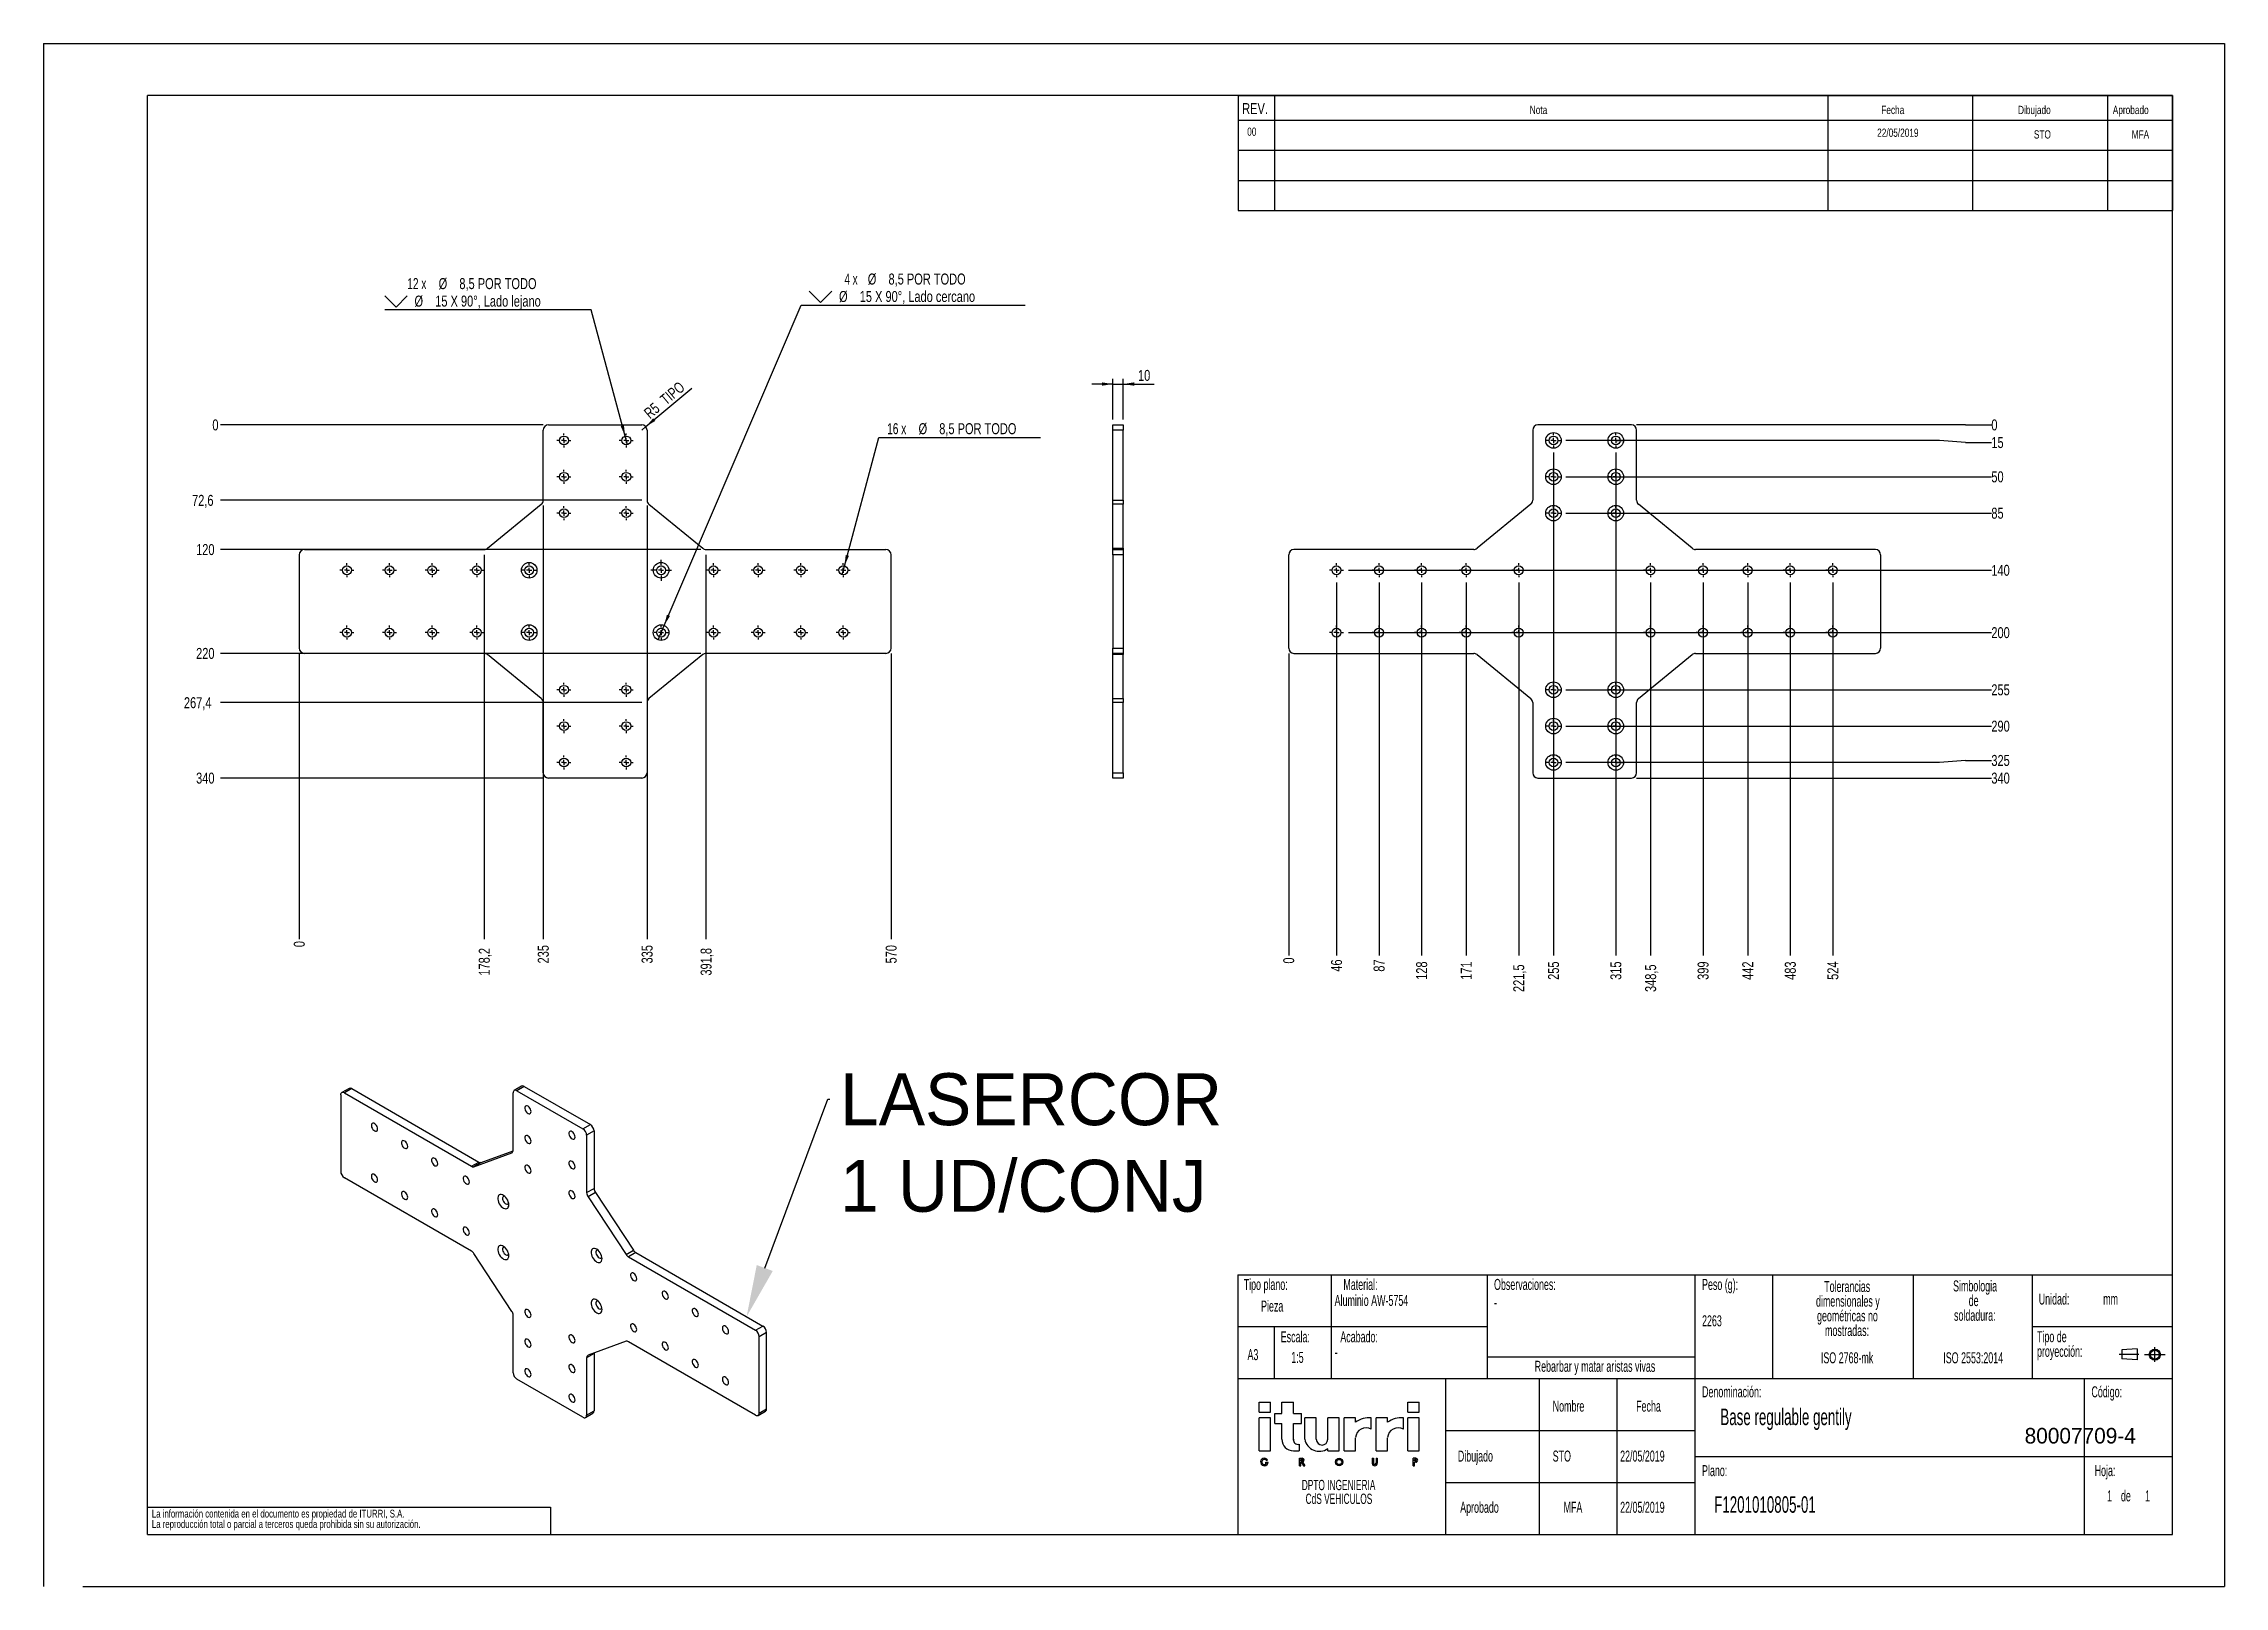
# Model space of a CAD drawing. Extents: x 0 to 2826, y 0 to 813.
# Drawn here: x 0 to 420, y 0 to 297 of the extents above; entities that cross this region are included whole.
import ezdxf
from ezdxf import colors
from ezdxf.entities.mleader import LeaderData, LeaderLine
from ezdxf.math import Vec2, Vec3

# ---------------------------------------------------------------- set-up
doc = ezdxf.new("R2010")
doc.units = 0
doc.linetypes.add('SLD-CENTRADA-TRAZOS-LARGOS', pattern=[19.05, 15.24, -1.27, 1.27, -1.27])
doc.linetypes.add('SLD-CONTINUA', pattern=[0])
doc.layers.get('0').update_dxf_attribs({"linetype": 'CONTINUOUS'})
doc.layers.add('FORMATO', color=7, linetype='SLD-CONTINUA')
doc.layers.add('SLD-0', color=179, linetype='SLD-CONTINUA')
doc.styles.add('SLDTEXTSTYLE0', font='TXT', dxfattribs={"width": 0.605})
doc.styles.add('SLDTEXTSTYLE1', font='TXT', dxfattribs={"width": 0.75})
doc.styles.add('SLDTEXTSTYLE2', font='TXT', dxfattribs={"width": 0.6875})
doc.styles.add('SLDTEXTSTYLE3', font='TXT', dxfattribs={"width": 0.666667})
doc.dimstyles.new('SLDDIMSTYLE0', dxfattribs={"dimtxt": 2.116667, "dimasz": 2.116667, "dimexe": 0, "dimexo": 0.0625, "dimgap": 0.529167, "dimtad": 0, "dimtih": 1, "dimtoh": 1, "dimdec": 0, "dimlfac": 5, "dimrnd": 1e-09, "dimdsep": 46, "dimtxsty": 'SLDTEXTSTYLE1', "dimblk1": 'NONE', "dimblk2": 'NONE', "dimsah": 1, "dimcen": 0.09, "dimadec": 0, "dimazin": 0, "dimtfac": 1, "dimtdec": 0, "dimtofl": 0, "dimtmove": 0, "dimatfit": 3, "dimldrblk": 'NONE', "dimfxl": 0, "dimtolj": 1, "dimtzin": 12, "dimarcsym": 0})
doc.dimstyles.new('SLDDIMSTYLE1', dxfattribs={"dimtxt": 2.116667, "dimasz": 2.116667, "dimexe": 0, "dimexo": 0.0625, "dimgap": 0.529167, "dimtad": 0, "dimtih": 1, "dimtoh": 1, "dimdec": 1, "dimlfac": 5, "dimrnd": 1e-09, "dimzin": 12, "dimdsep": 46, "dimtxsty": 'SLDTEXTSTYLE1', "dimblk1": 'NONE', "dimblk2": 'NONE', "dimsah": 1, "dimcen": 0.09, "dimadec": 0, "dimazin": 0, "dimtfac": 1, "dimtdec": 1, "dimtofl": 0, "dimtmove": 0, "dimatfit": 3, "dimldrblk": 'NONE', "dimfxl": 0, "dimtolj": 1, "dimtzin": 12, "dimarcsym": 0})
doc.dimstyles.new('SLDDIMSTYLE2', dxfattribs={"dimtxt": 2.116667, "dimasz": 2.116667, "dimexe": 0, "dimexo": 0.0625, "dimgap": 0.529167, "dimtad": 0, "dimtih": 1, "dimtoh": 1, "dimdec": 1, "dimlfac": 5, "dimrnd": 1e-09, "dimzin": 12, "dimdsep": 46, "dimtxsty": 'SLDTEXTSTYLE1', "dimblk1": 'NONE', "dimsah": 1, "dimcen": 0, "dimadec": 0, "dimazin": 0, "dimtfac": 1, "dimtdec": 1, "dimtmove": 0, "dimatfit": 3, "dimldrblk": 'NONE', "dimfxl": 0, "dimtolj": 1, "dimtzin": 12, "dimarcsym": 0})
doc.dimstyles.new('SLDDIMSTYLE3', dxfattribs={"dimtxt": 2.116667, "dimasz": 2.116667, "dimexe": 0, "dimexo": 0.0625, "dimgap": 0.529167, "dimtad": 1, "dimdec": 1, "dimlfac": 5, "dimrnd": 1e-09, "dimzin": 12, "dimdsep": 46, "dimtxsty": 'SLDTEXTSTYLE1', "dimsah": 1, "dimcen": 0, "dimadec": 0, "dimazin": 0, "dimtfac": 1, "dimtdec": 1, "dimtofl": 0, "dimtmove": 0, "dimatfit": 3, "dimfxl": 0, "dimtolj": 1, "dimtzin": 12, "dimarcsym": 0})
doc.dimstyles.new('SLDDIMSTYLE4', dxfattribs={"dimtxt": 2.116667, "dimasz": 2.116667, "dimexe": 0, "dimexo": 0.0625, "dimgap": 0.529167, "dimtad": 1, "dimdec": 1, "dimlfac": 5, "dimrnd": 1e-09, "dimzin": 12, "dimdsep": 46, "dimtxsty": 'SLDTEXTSTYLE1', "dimsah": 1, "dimcen": 0.09, "dimadec": 0, "dimazin": 0, "dimtfac": 1, "dimtdec": 1, "dimtmove": 0, "dimatfit": 0, "dimfxl": 0, "dimtolj": 1, "dimtzin": 12, "dimarcsym": 0})

msp = doc.modelspace()

# ---------------------------------------------------------------- texts
at = {"insert": (381.53, 30.501), "char_height": 3, "attachment_point": 1}
msp.add_mtext_dynamic_manual_height_columns('80007709-4', width=31.8492, gutter_width=175, heights=[0], dxfattribs=at)
at = {"layer": 'FORMATO', "style": 'SLDTEXTSTYLE1'}
for s, insert, char_height, attachment_point in [('REV.', (230.836, 285.552), 2.1167, 1), ('Nota', (286.224, 285.026), 1.5875, 1), ('Fecha', (353.926, 285.026), 1.5875, 1), ('Dibujado', (380.261, 285.026), 1.5875, 1), ('Aprobado', (398.51, 285.026), 1.5875, 1), ('00', (232.685, 280.842), 1.5875, 2), ('22/05/2019', (357.114, 280.647), 1.5875, 2), ('STO', (384.949, 280.321), 1.5875, 2), ('MFA', (403.824, 280.321), 1.5875, 2)]:
    msp.add_mtext(s, dxfattribs=dict(at, insert=insert, char_height=char_height, attachment_point=attachment_point))
at = {"layer": 'SLD-0', "style": 'SLDTEXTSTYLE0'}
for s, insert, char_height, attachment_point in [('Tipo plano:', (231.129, 59.181), 2.11667, 1), ('Tipo plano:', (231.129, 59.181), 2.11667, 1), ('Material:', (250.33, 59.181), 2.1167, 1), ('Material:', (250.33, 59.181), 2.1167, 1), ('Observaciones:', (279.339, 59.181), 2.11667, 1), ('Observaciones:', (279.339, 59.181), 2.11667, 1), ('Peso (g):', (319.403, 59.181), 2.1167, 1), ('Peso (g):', (319.403, 59.181), 2.1167, 1), ('Pieza', (234.473, 55.019), 2.1167, 1), ('Pieza', (234.473, 55.019), 2.1167, 1), ('Aluminio AW-5754', (248.635, 56.106), 2.11667, 1), ('Aluminio AW-5754', (248.635, 56.106), 2.11667, 1), ('Unidad:', (384.246, 56.371), 2.1167, 1), ('Unidad:', (384.246, 56.371), 2.1167, 1), ('mm', (396.662, 56.371), 2.1167, 1), ('mm', (396.662, 56.371), 2.1167, 1), ('-', (279.339, 55.718), 2.117, 1), ('-', (279.339, 55.718), 2.117, 1), ('2263', (319.403, 52.181), 2.1167, 1), ('2263', (319.403, 52.181), 2.1167, 1), ('Escala:', (238.263, 49.101), 2.1167, 1), ('Escala:', (238.263, 49.101), 2.1167, 1), ('Acabado:', (249.738, 49.101), 2.1167, 1), ('Acabado:', (249.738, 49.101), 2.1167, 1), ('A3', (231.859, 45.674), 2.1167, 1), ('A3', (231.859, 45.674), 2.1167, 1), ('1:5', (240.29, 45.135), 2.1167, 1), ('1:5', (240.29, 45.135), 2.1167, 1), ('-', (248.635, 46.176), 2.117, 1), ('-', (248.635, 46.176), 2.117, 1), ('Rebarbar y matar aristas vivas', (298.785, 43.424), 2.11667, 2), ('Rebarbar y matar aristas vivas', (298.785, 43.424), 2.11667, 2), ('ISO 2768-mk', (347.337, 45.06), 2.11667, 2), ('ISO 2768-mk', (347.337, 45.06), 2.11667, 2), ('ISO 2553:2014', (371.625, 45.06), 2.11667, 2), ('ISO 2553:2014', (371.625, 45.06), 2.11667, 2), ('Denominación:', (319.403, 38.514), 2.11667, 1), ('Denominación:', (319.403, 38.514), 2.11667, 1), ('Código:', (394.398, 38.514), 2.1167, 1), ('Código:', (394.398, 38.514), 2.1167, 1), ('Nombre', (290.638, 35.755), 2.1167, 1), ('Nombre', (290.638, 35.755), 2.1167, 1), ('Fecha', (306.708, 35.755), 2.1167, 1), ('Fecha', (306.708, 35.755), 2.1167, 1), ('Base regulable gentily', (322.93, 34.217), 3.175, 1), ('Base regulable gentily', (322.93, 34.217), 3.175, 1), ('Dibujado', (272.373, 26.14), 2.1167, 1), ('Dibujado', (272.373, 26.14), 2.1167, 1), ('STO', (290.638, 26.14), 2.1167, 1), ('22/05/2019', (303.629, 26.14), 2.1167, 1), ('Plano:', (319.403, 23.338), 2.1167, 1), ('Plano:', (319.403, 23.338), 2.1167, 1), ('Hoja:', (395.014, 23.338), 2.1167, 1), ('Hoja:', (395.014, 23.338), 2.1167, 1), ('F1201010805-01', (321.739, 17.347), 3.175, 1), ('F1201010805-01', (321.739, 17.347), 3.175, 1), ('1', (397.413, 18.475), 2.117, 1), ('1', (397.413, 18.475), 2.117, 1), ('1', (397.413, 18.475), 2.117, 1), ('1', (397.413, 18.475), 2.117, 1), ('de', (400.078, 18.475), 2.1167, 1), ('de', (400.078, 18.475), 2.1167, 1), ('de', (400.078, 18.475), 2.1167, 1), ('de', (400.078, 18.475), 2.1167, 1), ('1', (404.731, 18.475), 2.117, 1), ('1', (404.731, 18.475), 2.117, 1), ('1', (404.731, 18.475), 2.117, 1), ('1', (404.731, 18.475), 2.117, 1), ('Aprobado', (272.825, 16.282), 2.1167, 1), ('Aprobado', (272.825, 16.282), 2.1167, 1), ('MFA', (292.735, 16.282), 2.1167, 1), ('22/05/2019', (303.629, 16.282), 2.1167, 1)]:
    msp.add_mtext(s, dxfattribs=dict(at, insert=insert, char_height=char_height, attachment_point=attachment_point))

# ---------------------------------------------------------------- blocks, each defined once
blk = doc.blocks.new('BLOQUE3')
at = {"color": 7, "linetype": 'SLD-CENTRADA-TRAZOS-LARGOS'}
for p, q in [((397.92, 130.06), (394.8, 130.06)), ((398.88, 130.02), (402.16, 130.02)), ((400.52, 128.85), (400.52, 131.19))]:
    blk.add_line(p, q, dxfattribs=at)
at = {"color": 7, "linetype": 'SLD-CONTINUA'}
for p, q in [((397.68, 130.95), (395.23, 130.77)), ((395.23, 130.77), (395.23, 129.34)), ((397.68, 130.95), (397.68, 129.16)), ((397.68, 129.16), (395.23, 129.34))]:
    blk.add_line(p, q, dxfattribs=at)
for radius in [0.892, 0.713]:
    blk.add_circle((400.52, 130.02), radius, dxfattribs=at)
blk = doc.blocks.new('SW_NOTE_0')
at = {"color": 0, "linetype": 'Continuous', "char_height": 1.3229, "attachment_point": 2, "style": 'SLDTEXTSTYLE0'}
for s, insert in [('DPTO INGENIERIA', (7.83, 1.71)), ('CdS VEHICULOS', (7.88, -0.06))]:
    blk.add_mtext(s, dxfattribs=dict(at, insert=insert))
blk = doc.blocks.new('BLOQUE1')
at = {"layer": 'SLD-0'}
for p, q in [((0, 13.93), (1.47, 13.93)), ((0, 12.64), (0, 13.93)), ((0, 12.64), (1.47, 12.64)), ((0, 7.68), (0, 11.91)), ((1.47, 11.91), (0, 11.91)), ((1.47, 12.64), (1.47, 13.93)), ((1.47, 7.68), (1.47, 11.91)), ((2.02, 12.46), (2.94, 12.46)), ((2.02, 11.17), (2.02, 12.46)), ((2.94, 12.46), (2.94, 13.93)), ((2.94, 13.93), (4.41, 13.93)), ((4.41, 12.46), (4.41, 13.93)), ((4.41, 12.46), (5.45, 12.46)), ((5.45, 11.17), (5.45, 12.46)), ((5.88, 9.15), (5.88, 11.91)), ((7.35, 11.91), (5.88, 11.91)), ((7.35, 9.15), (7.35, 11.91)), ((10.29, 11.91), (8.82, 11.91)), ((8.82, 9.15), (8.82, 11.91)), ((10.29, 7.68), (10.29, 11.91)), ((10.92, 7.68), (10.92, 11.91)), ((12.39, 11.91), (10.92, 11.91)), ((12.39, 11.35), (12.39, 11.91)), ((14.41, 10.44), (14.41, 11.91)), ((15.04, 7.68), (15.04, 11.91)), ((16.51, 11.91), (15.04, 11.91)), ((16.51, 11.35), (16.51, 11.91)), ((18.53, 10.44), (18.53, 11.91)), ((19.1, 13.93), (20.57, 13.93)), ((19.1, 12.64), (19.1, 13.93)), ((19.1, 12.64), (20.57, 12.64)), ((19.1, 7.68), (19.1, 11.91)), ((20.57, 11.91), (19.1, 11.91)), ((20.57, 12.64), (20.57, 13.93)), ((20.57, 7.68), (20.57, 11.91)), ((2.02, 11.17), (2.94, 11.17)), ((2.94, 9.15), (2.94, 11.17)), ((4.41, 11.17), (5.45, 11.17)), ((4.41, 9.03), (4.41, 11.17)), ((12.39, 7.68), (12.39, 9.36)), ((16.51, 7.68), (16.51, 9.36)), ((0.88, 6.21), (1.16, 6.21)), ((0.88, 6.06), (0.88, 6.21)), ((0.88, 6.06), (0.96, 6.06)), ((0.9, 6.49), (1.1, 6.49)), ((5.19, 5.76), (5.19, 6.72)), ((5.19, 6.72), (5.55, 6.72)), ((5.19, 5.76), (5.35, 5.76)), ((5.35, 6.41), (5.35, 6.57)), ((5.35, 6.57), (5.55, 6.57)), ((5.35, 6.41), (5.55, 6.41)), ((5.35, 6.26), (5.41, 6.26)), ((5.35, 5.76), (5.35, 6.26)), ((5.41, 6.26), (5.69, 5.76)), ((5.59, 6.26), (5.87, 5.76)), ((5.69, 5.76), (5.87, 5.76)), ((8.82, 7.68), (8.82, 7.95)), ((14.53, 6.72), (14.53, 6.08)), ((14.53, 6.72), (14.68, 6.72)), ((14.68, 6.72), (14.68, 6.08)), ((15.02, 6.72), (15.02, 6.08)), ((15.02, 6.72), (15.17, 6.72)), ((15.17, 6.72), (15.17, 6.08)), ((20.12, 6.72), (19.78, 6.72)), ((19.78, 5.76), (19.78, 6.72)), ((19.78, 5.76), (19.78, 6.72)), ((19.78, 5.76), (19.94, 5.76)), ((19.94, 6.37), (19.94, 6.57)), ((20.12, 6.57), (19.94, 6.57)), ((20.12, 6.37), (19.94, 6.37)), ((20.12, 6.22), (19.94, 6.22)), ((19.94, 5.76), (19.94, 6.22))]:
    blk.add_line(p, q, dxfattribs=at)
at = {"layer": 'SLD-0', "linetype": 'SLD-CONTINUA'}
for p, q in [((5.15, 8.52), (5.15, 7.68)), ((0, 7.68), (1.47, 7.68)), ((4.41, 7.68), (5.15, 7.68)), ((8.82, 7.68), (10.29, 7.68)), ((10.92, 7.68), (12.39, 7.68)), ((15.04, 7.68), (16.51, 7.68)), ((19.1, 7.68), (20.57, 7.68))]:
    blk.add_line(p, q, dxfattribs=at)
at = {"layer": 'SLD-0'}
for radius in [0.482, 0.328]:
    blk.add_circle((10.29, 6.24), radius, dxfattribs=at)
at = {"layer": 'SLD-0', "linetype": 'SLD-CONTINUA'}
for centre, radius, start, end in [((14.17, 8.86), 3.06, 85.3992, 125.479), ((18.29, 8.86), 3.06, 85.3992, 125.479), ((13.73, 9.29), 1.34, 59.3496, 176.82), ((17.85, 9.29), 1.34, 59.3496, 176.82)]:
    blk.add_arc(centre, radius, start, end, dxfattribs=at)
at = {"layer": 'SLD-0'}
for centre, radius, start, end in [((4.41, 9.15), 1.47, 180, 270), ((5, 9.09), 0.593, 174.1878, 284.1512), ((7.74, 9.52), 1.9, 191.0739, 304.4906), ((8.09, 9.15), 0.735, 180, 0), ((0.68, 6.24), 0.482, 30.8678, 356.7364), ((0.68, 6.24), 0.328, 48.9815, 326.3369), ((5.55, 6.49), 0.233, 278.4773, 90), ((5.55, 6.49), 0.0787, 270, 90), ((14.85, 6.08), 0.322, 180, 0), ((14.85, 6.08), 0.167, 180, 0), ((20.12, 6.47), 0.253, 270, 90), ((20.12, 6.47), 0.0982, 270, 90)]:
    blk.add_arc(centre, radius, start, end, dxfattribs=at)
at = {"color": 7, "linetype": 'Continuous'}
blk.add_blockref('SW_NOTE_0', (2.38, 2.24), dxfattribs=at)
blk = doc.blocks.new('SW_NOTE_1')
at = {"layer": 'SLD-0', "color": 0, "attachment_point": 2, "style": 'SLDTEXTSTYLE0'}
for s, insert, char_height in [('dimensionales y', (7.54, -0.09), 2.1167), ('Tolerancias', (7.41, 2.73), 2.1167), ('geométricas no', (7.46, -2.92), 2.1167), ('mostradas:', (7.38, -5.74), 2.117)]:
    blk.add_mtext(s, dxfattribs=dict(at, insert=insert, char_height=char_height))
blk = doc.blocks.new('SW_NOTE_2')
at = {"layer": 'SLD-0', "color": 0, "attachment_point": 1, "style": 'SLDTEXTSTYLE0'}
for s, insert, char_height in [('Tipo de', (0, 2.73), 2.117), ('proyección:', (0, -0.09), 2.1167)]:
    blk.add_mtext(s, dxfattribs=dict(at, insert=insert, char_height=char_height))
blk = doc.blocks.new('SW_NOTE_3')
at = {"layer": 'SLD-0', "color": 0, "char_height": 2.117, "attachment_point": 2, "style": 'SLDTEXTSTYLE0'}
for s, insert in [('Simbologia', (7.11, 2.73)), ('de', (6.84, -0.09)), ('soldadura:', (7.06, -2.92))]:
    blk.add_mtext(s, dxfattribs=dict(at, insert=insert))
blk = doc.blocks.new('SW_NOTE_4')
at = {"layer": 'SLD-0', "color": 0, "char_height": 1.5, "attachment_point": 1, "style": 'SLDTEXTSTYLE1'}
for s, insert in [('La información contenida en el documento es propiedad de ITURRI, S.A.', (0, 1.93)), ('La reproducción total o parcial a terceros queda prohibida sin su autorización.', (0, -0.07))]:
    blk.add_mtext(s, dxfattribs=dict(at, insert=insert))
blk = doc.blocks.new('SW_NOTE_5')
at = {"layer": 'SLD-0', "color": 0, "attachment_point": 2, "style": 'SLDTEXTSTYLE0'}
for s, insert, char_height in [('dimensionales y', (7.54, -0.09), 2.1167), ('Tolerancias', (7.41, 2.73), 2.1167), ('geométricas no', (7.46, -2.92), 2.1167), ('mostradas:', (7.38, -5.74), 2.117)]:
    blk.add_mtext(s, dxfattribs=dict(at, insert=insert, char_height=char_height))
blk = doc.blocks.new('SW_NOTE_6')
at = {"layer": 'SLD-0', "color": 0, "attachment_point": 1, "style": 'SLDTEXTSTYLE0'}
for s, insert, char_height in [('Tipo de', (0, 2.73), 2.117), ('proyección:', (0, -0.09), 2.1167)]:
    blk.add_mtext(s, dxfattribs=dict(at, insert=insert, char_height=char_height))
blk = doc.blocks.new('SW_NOTE_7')
at = {"layer": 'SLD-0', "color": 0, "char_height": 2.117, "attachment_point": 2, "style": 'SLDTEXTSTYLE0'}
for s, insert in [('Simbologia', (7.11, 2.73)), ('de', (6.84, -0.09)), ('soldadura:', (7.06, -2.92))]:
    blk.add_mtext(s, dxfattribs=dict(at, insert=insert))
blk = doc.blocks.new('SW_NOTE_8')
at = {"layer": 'SLD-0', "color": 0, "char_height": 1.5, "attachment_point": 1, "style": 'SLDTEXTSTYLE1'}
for s, insert in [('La información contenida en el documento es propiedad de ITURRI, S.A.', (0, 1.93)), ('La reproducción total o parcial a terceros queda prohibida sin su autorización.', (0, -0.07))]:
    blk.add_mtext(s, dxfattribs=dict(at, insert=insert))
blk = doc.blocks.new('_D')
at = {"layer": 'FORMATO', "color": 7}
blk.add_line((49.22, 179.61), (49.22, 124.61), dxfattribs=at)
at = {"layer": 'FORMATO', "color": 7, "insert": (48.17, 123.05), "char_height": 2.12, "attachment_point": 1, "rotation": 90, "style": 'SLDTEXTSTYLE1'}
blk.add_mtext('0', dxfattribs=at)
blk = doc.blocks.new('_NONE')
blk = doc.blocks.new('_D_1')
at = {"layer": 'FORMATO', "color": 7}
blk.add_line((84.86, 198.61), (84.86, 124.61), dxfattribs=at)
at = {"layer": 'FORMATO', "color": 7, "insert": (83.81, 117.58), "char_height": 2.117, "attachment_point": 1, "rotation": 90, "style": 'SLDTEXTSTYLE1'}
blk.add_mtext('178,2', dxfattribs=at)
blk = doc.blocks.new('_D_2')
at = {"layer": 'FORMATO', "color": 7}
blk.add_line((96.22, 208.09), (96.22, 124.61), dxfattribs=at)
at = {"layer": 'FORMATO', "color": 7, "insert": (95.17, 119.92), "char_height": 2.117, "attachment_point": 1, "rotation": 90, "style": 'SLDTEXTSTYLE1'}
blk.add_mtext('235', dxfattribs=at)
blk = doc.blocks.new('_D_3')
at = {"layer": 'FORMATO', "color": 7}
blk.add_line((116.22, 208.09), (116.22, 124.61), dxfattribs=at)
at = {"layer": 'FORMATO', "color": 7, "insert": (115.17, 119.92), "char_height": 2.117, "attachment_point": 1, "rotation": 90, "style": 'SLDTEXTSTYLE1'}
blk.add_mtext('335', dxfattribs=at)
blk = doc.blocks.new('_D_4')
at = {"layer": 'FORMATO', "color": 7}
blk.add_line((127.57, 198.61), (127.57, 124.61), dxfattribs=at)
at = {"layer": 'FORMATO', "color": 7, "insert": (126.53, 117.58), "char_height": 2.117, "attachment_point": 1, "rotation": 90, "style": 'SLDTEXTSTYLE1'}
blk.add_mtext('391,8', dxfattribs=at)
blk = doc.blocks.new('_D_5')
at = {"layer": 'FORMATO', "color": 7}
blk.add_line((163.22, 179.61), (163.22, 124.61), dxfattribs=at)
at = {"layer": 'FORMATO', "color": 7, "insert": (162.17, 119.92), "char_height": 2.117, "attachment_point": 1, "rotation": 90, "style": 'SLDTEXTSTYLE1'}
blk.add_mtext('570', dxfattribs=at)
blk = doc.blocks.new('_D_6')
at = {"layer": 'FORMATO', "color": 7}
blk.add_line((96.22, 223.61), (34.06, 223.61), dxfattribs=at)
at = {"layer": 'FORMATO', "color": 7, "insert": (32.5, 224.66), "char_height": 2.12, "attachment_point": 1, "style": 'SLDTEXTSTYLE1'}
blk.add_mtext('0', dxfattribs=at)
blk = doc.blocks.new('_D_7')
at = {"layer": 'FORMATO', "color": 7}
blk.add_line((115.22, 209.09), (34.06, 209.09), dxfattribs=at)
at = {"layer": 'FORMATO', "color": 7, "insert": (28.59, 210.13), "char_height": 2.117, "attachment_point": 1, "style": 'SLDTEXTSTYLE1'}
blk.add_mtext('72,6', dxfattribs=at)
blk = doc.blocks.new('_D_8')
at = {"layer": 'FORMATO', "color": 7}
blk.add_line((126.57, 199.61), (34.06, 199.61), dxfattribs=at)
at = {"layer": 'FORMATO', "color": 7, "insert": (29.37, 200.66), "char_height": 2.117, "attachment_point": 1, "style": 'SLDTEXTSTYLE1'}
blk.add_mtext('120', dxfattribs=at)
blk = doc.blocks.new('_D_9')
at = {"layer": 'FORMATO', "color": 7}
blk.add_line((126.57, 179.61), (34.06, 179.61), dxfattribs=at)
at = {"layer": 'FORMATO', "color": 7, "insert": (29.37, 180.66), "char_height": 2.117, "attachment_point": 1, "style": 'SLDTEXTSTYLE1'}
blk.add_mtext('220', dxfattribs=at)
blk = doc.blocks.new('_D_10')
at = {"layer": 'FORMATO', "color": 7}
blk.add_line((115.22, 170.14), (34.06, 170.14), dxfattribs=at)
at = {"layer": 'FORMATO', "color": 7, "insert": (27.02, 171.18), "char_height": 2.117, "attachment_point": 1, "style": 'SLDTEXTSTYLE1'}
blk.add_mtext('267,4', dxfattribs=at)
blk = doc.blocks.new('_D_11')
at = {"layer": 'FORMATO', "color": 7}
blk.add_line((96.22, 155.61), (34.06, 155.61), dxfattribs=at)
at = {"layer": 'FORMATO', "color": 7, "insert": (29.37, 156.66), "char_height": 2.117, "attachment_point": 1, "style": 'SLDTEXTSTYLE1'}
blk.add_mtext('340', dxfattribs=at)
blk = doc.blocks.new('_D_12')
at = {"layer": 'FORMATO'}
for p, q in [((154.24, 196.43), (160.87, 221.2)), ((160.87, 221.2), (192, 221.2)), ((153.8, 194.79), (154.24, 196.43))]:
    blk.add_line(p, q, dxfattribs=at)
blk.add_solid([(154.24, 196.43), (155.1, 198.39), (154.47, 198.56)], dxfattribs=at)
at = {"layer": 'FORMATO', "attachment_point": 1}
for s, insert, char_height, style in [('16 x', (162.46, 223.93), 2.117, 'SLDTEXTSTYLE2'), ('%%c', (168.51, 223.93), 2.117, 'SLDTEXTSTYLE1'), ('8,5 POR TODO', (172.49, 223.93), 2.1167, 'SLDTEXTSTYLE1')]:
    blk.add_mtext(s, dxfattribs=dict(at, insert=insert, char_height=char_height, style=style))
blk = doc.blocks.new('SW_SYMBOL_HOLE_SINK')
at = {"layer": 'FORMATO', "color": 0}
for p, q in [((0, 875), (800, 75)), ((800, 75), (1600, 875))]:
    blk.add_line(p, q, dxfattribs=at)
blk = doc.blocks.new('_D_13')
at = {"layer": 'FORMATO'}
for p, q in [((105.48, 245.77), (65.72, 245.77)), ((112, 221.43), (105.48, 245.77)), ((112.44, 219.79), (112, 221.43))]:
    blk.add_line(p, q, dxfattribs=at)
blk.add_solid([(112, 221.43), (111.76, 223.56), (111.13, 223.39)], dxfattribs=at)
at = {"layer": 'FORMATO', "xscale": 0.0027037109375, "yscale": 0.0027037109375, "zscale": 0.0027037109375}
blk.add_blockref('SW_SYMBOL_HOLE_SINK', (65.72, 246.06), dxfattribs=at)
at = {"layer": 'FORMATO', "attachment_point": 1}
for s, insert, char_height, style in [('12 x', (70.04, 251.86), 2.117, 'SLDTEXTSTYLE2'), ('%%c', (71.43, 248.49), 2.117, 'SLDTEXTSTYLE1'), ('15 X 90°, Lado lejano', (75.42, 248.49), 2.1167, 'SLDTEXTSTYLE1'), ('%%c', (76.08, 251.86), 2.117, 'SLDTEXTSTYLE1'), ('8,5 POR TODO', (80.07, 251.86), 2.1167, 'SLDTEXTSTYLE1')]:
    blk.add_mtext(s, dxfattribs=dict(at, insert=insert, char_height=char_height, style=style))
blk = doc.blocks.new('_D_14')
at = {"layer": 'FORMATO'}
for p, q in [((119.51, 184.99), (145.88, 246.65)), ((145.88, 246.65), (189.01, 246.65)), ((118.33, 182.23), (119.51, 184.99))]:
    blk.add_line(p, q, dxfattribs=at)
blk.add_solid([(119.51, 184.99), (120.64, 186.81), (120.04, 187.07)], dxfattribs=at)
at = {"layer": 'FORMATO', "xscale": 0.0027037109375, "yscale": 0.0027037109375, "zscale": 0.0027037109375}
blk.add_blockref('SW_SYMBOL_HOLE_SINK', (147.47, 246.95), dxfattribs=at)
at = {"layer": 'FORMATO', "attachment_point": 1}
for s, insert, char_height, style in [('4 x', (154.25, 252.74), 2.117, 'SLDTEXTSTYLE3'), ('%%c', (158.73, 252.74), 2.117, 'SLDTEXTSTYLE1'), ('8,5 POR TODO', (162.72, 252.74), 2.1167, 'SLDTEXTSTYLE1'), ('%%c', (153.19, 249.38), 2.117, 'SLDTEXTSTYLE1'), ('15 X 90°, Lado cercano', (157.18, 249.38), 2.1167, 'SLDTEXTSTYLE1')]:
    blk.add_mtext(s, dxfattribs=dict(at, insert=insert, char_height=char_height, style=style))
blk = doc.blocks.new('_D_15')
at = {"layer": 'FORMATO', "color": 7}
for q in [(124.81, 230.69), (115.22, 222.61)]:
    blk.add_line((115.98, 223.26), q, dxfattribs=at)
blk.add_solid([(115.98, 223.26), (117.81, 224.37), (117.39, 224.87)], dxfattribs=at)
at = {"layer": 'FORMATO', "color": 7, "char_height": 2.117, "attachment_point": 1, "rotation": 40.0839, "style": 'SLDTEXTSTYLE1'}
for s, insert in [('TIPO', (118.53, 228.91)), ('R5', (115.41, 226.29))]:
    blk.add_mtext(s, dxfattribs=dict(at, insert=insert))
blk = doc.blocks.new('SW_CENTERMARKSYMBOL_0')
at = {"layer": 'FORMATO', "color": 0}
for p, q in [((-1, 0), (-1.35, 0)), ((0, 0), (-0.5, 0)), ((0, 1), (0, 1.35)), ((0, 0), (0, 0.5)), ((0, 0), (0, -0.5)), ((0, 0), (0.5, 0)), ((1, 0), (1.35, 0)), ((0, -1), (0, -1.35))]:
    blk.add_line(p, q, dxfattribs=at)
blk = doc.blocks.new('SW_CENTERMARKSYMBOL_1')
at = {"layer": 'FORMATO', "color": 0}
for p, q in [((-1, 0), (-1.35, 0)), ((0, 0), (-0.5, 0)), ((0, 1), (0, 1.35)), ((0, 0), (0, 0.5)), ((0, 0), (0, -0.5)), ((0, 0), (0.5, 0)), ((1, 0), (1.35, 0)), ((0, -1), (0, -1.35))]:
    blk.add_line(p, q, dxfattribs=at)
blk = doc.blocks.new('SW_CENTERMARKSYMBOL_2')
at = {"layer": 'FORMATO', "color": 0}
for p, q in [((-1, 0), (-1.35, 0)), ((0, 0), (-0.5, 0)), ((0, 1), (0, 1.35)), ((0, 0), (0, 0.5)), ((0, 0), (0, -0.5)), ((0, 0), (0.5, 0)), ((1, 0), (1.35, 0)), ((0, -1), (0, -1.35))]:
    blk.add_line(p, q, dxfattribs=at)
blk = doc.blocks.new('SW_CENTERMARKSYMBOL_3')
at = {"layer": 'FORMATO', "color": 0}
for p, q in [((-1, 0), (-1.35, 0)), ((0, 0), (-0.5, 0)), ((0, 1), (0, 1.35)), ((0, 0), (0, 0.5)), ((0, 0), (0, -0.5)), ((0, 0), (0.5, 0)), ((1, 0), (1.35, 0)), ((0, -1), (0, -1.35))]:
    blk.add_line(p, q, dxfattribs=at)
blk = doc.blocks.new('SW_CENTERMARKSYMBOL_4')
at = {"layer": 'FORMATO', "color": 0}
for p, q in [((-1, 0), (-1.35, 0)), ((0, 0), (-0.5, 0)), ((0, 1), (0, 1.35)), ((0, 0), (0, 0.5)), ((0, 0), (0, -0.5)), ((0, 0), (0.5, 0)), ((1, 0), (1.35, 0)), ((0, -1), (0, -1.35))]:
    blk.add_line(p, q, dxfattribs=at)
blk = doc.blocks.new('SW_CENTERMARKSYMBOL_5')
at = {"layer": 'FORMATO', "color": 0}
for p, q in [((-1, 0), (-1.35, 0)), ((0, 0), (-0.5, 0)), ((0, 1), (0, 1.35)), ((0, 0), (0, 0.5)), ((0, 0), (0, -0.5)), ((0, 0), (0.5, 0)), ((1, 0), (1.35, 0)), ((0, -1), (0, -1.35))]:
    blk.add_line(p, q, dxfattribs=at)
blk = doc.blocks.new('SW_CENTERMARKSYMBOL_6')
at = {"layer": 'FORMATO', "color": 0}
for p, q in [((-1, 0), (-1.35, 0)), ((0, 0), (-0.5, 0)), ((0, 1), (0, 1.35)), ((0, 0), (0, 0.5)), ((0, 0), (0, -0.5)), ((0, 0), (0.5, 0)), ((1, 0), (1.35, 0)), ((0, -1), (0, -1.35))]:
    blk.add_line(p, q, dxfattribs=at)
blk = doc.blocks.new('SW_CENTERMARKSYMBOL_7')
at = {"layer": 'FORMATO', "color": 0}
for p, q in [((-1, 0), (-1.35, 0)), ((0, 0), (-0.5, 0)), ((0, 1), (0, 1.35)), ((0, 0), (0, 0.5)), ((0, 0), (0, -0.5)), ((0, 0), (0.5, 0)), ((1, 0), (1.35, 0)), ((0, -1), (0, -1.35))]:
    blk.add_line(p, q, dxfattribs=at)
blk = doc.blocks.new('SW_CENTERMARKSYMBOL_8')
at = {"layer": 'FORMATO', "color": 0}
for p, q in [((-1, 0), (-1.35, 0)), ((0, 0), (-0.5, 0)), ((0, 1), (0, 1.35)), ((0, 0), (0, 0.5)), ((0, 0), (0, -0.5)), ((0, 0), (0.5, 0)), ((1, 0), (1.35, 0)), ((0, -1), (0, -1.35))]:
    blk.add_line(p, q, dxfattribs=at)
blk = doc.blocks.new('SW_CENTERMARKSYMBOL_9')
at = {"layer": 'FORMATO', "color": 0}
for p, q in [((-1, 0), (-1.35, 0)), ((0, 0), (-0.5, 0)), ((0, 1), (0, 1.35)), ((0, 0), (0, 0.5)), ((0, 0), (0, -0.5)), ((0, 0), (0.5, 0)), ((1, 0), (1.35, 0)), ((0, -1), (0, -1.35))]:
    blk.add_line(p, q, dxfattribs=at)
blk = doc.blocks.new('SW_CENTERMARKSYMBOL_10')
at = {"layer": 'FORMATO', "color": 0}
for p, q in [((-1, 0), (-1.35, 0)), ((0, 0), (-0.5, 0)), ((0, 1), (0, 1.35)), ((0, 0), (0, 0.5)), ((0, 0), (0, -0.5)), ((0, 0), (0.5, 0)), ((1, 0), (1.35, 0)), ((0, -1), (0, -1.35))]:
    blk.add_line(p, q, dxfattribs=at)
blk = doc.blocks.new('SW_CENTERMARKSYMBOL_11')
at = {"layer": 'FORMATO', "color": 0}
for p, q in [((-1, 0), (-1.35, 0)), ((0, 0), (-0.5, 0)), ((0, 1), (0, 1.35)), ((0, 0), (0, 0.5)), ((0, 0), (0, -0.5)), ((0, 0), (0.5, 0)), ((1, 0), (1.35, 0)), ((0, -1), (0, -1.35))]:
    blk.add_line(p, q, dxfattribs=at)
blk = doc.blocks.new('SW_CENTERMARKSYMBOL_12')
at = {"layer": 'FORMATO', "color": 0}
for p, q in [((-1, 0), (-1.35, 0)), ((0, 0), (-0.5, 0)), ((0, 1), (0, 1.35)), ((0, 0), (0, 0.5)), ((0, 0), (0, -0.5)), ((0, 0), (0.5, 0)), ((1, 0), (1.35, 0)), ((0, -1), (0, -1.35))]:
    blk.add_line(p, q, dxfattribs=at)
blk = doc.blocks.new('SW_CENTERMARKSYMBOL_13')
at = {"layer": 'FORMATO', "color": 0}
for p, q in [((-1, 0), (-1.35, 0)), ((0, 0), (-0.5, 0)), ((0, 1), (0, 1.35)), ((0, 0), (0, 0.5)), ((0, 0), (0, -0.5)), ((0, 0), (0.5, 0)), ((1, 0), (1.35, 0)), ((0, -1), (0, -1.35))]:
    blk.add_line(p, q, dxfattribs=at)
blk = doc.blocks.new('SW_CENTERMARKSYMBOL_14')
at = {"layer": 'FORMATO', "color": 0}
for p, q in [((-1, 0), (-1.35, 0)), ((0, 0), (-0.5, 0)), ((0, 1), (0, 1.35)), ((0, 0), (0, 0.5)), ((0, 0), (0, -0.5)), ((0, 0), (0.5, 0)), ((1, 0), (1.35, 0)), ((0, -1), (0, -1.35))]:
    blk.add_line(p, q, dxfattribs=at)
blk = doc.blocks.new('SW_CENTERMARKSYMBOL_15')
at = {"layer": 'FORMATO', "color": 0}
for p, q in [((-1, 0), (-1.35, 0)), ((0, 0), (-0.5, 0)), ((0, 1), (0, 1.35)), ((0, 0), (0, 0.5)), ((0, 0), (0, -0.5)), ((0, 0), (0.5, 0)), ((1, 0), (1.35, 0)), ((0, -1), (0, -1.35))]:
    blk.add_line(p, q, dxfattribs=at)
blk = doc.blocks.new('SW_CENTERMARKSYMBOL_16')
at = {"layer": 'FORMATO', "color": 0}
for p, q in [((-1, 0), (-1.35, 0)), ((0, 0), (-0.5, 0)), ((0, 1), (0, 1.35)), ((0, 0), (0, 0.5)), ((0, 0), (0, -0.5)), ((0, 0), (0.5, 0)), ((1, 0), (1.35, 0)), ((0, -1), (0, -1.35))]:
    blk.add_line(p, q, dxfattribs=at)
blk = doc.blocks.new('SW_CENTERMARKSYMBOL_17')
at = {"layer": 'FORMATO', "color": 0}
for p, q in [((-1, 0), (-2, 0)), ((0, 0), (-0.5, 0)), ((0, 1), (0, 2)), ((0, 0), (0, 0.5)), ((0, 0), (0, -0.5)), ((0, 0), (0.5, 0)), ((1, 0), (2, 0)), ((0, -1), (0, -2))]:
    blk.add_line(p, q, dxfattribs=at)
blk = doc.blocks.new('SW_CENTERMARKSYMBOL_18')
at = {"layer": 'FORMATO', "color": 0}
for p, q in [((-1, 0), (-1.35, 0)), ((0, 0), (-0.5, 0)), ((0, 1), (0, 1.35)), ((0, 0), (0, 0.5)), ((0, 0), (0, -0.5)), ((0, 0), (0.5, 0)), ((1, 0), (1.35, 0)), ((0, -1), (0, -1.35))]:
    blk.add_line(p, q, dxfattribs=at)
blk = doc.blocks.new('SW_CENTERMARKSYMBOL_19')
at = {"layer": 'FORMATO', "color": 0}
for p, q in [((-1, 0), (-1.35, 0)), ((0, 0), (-0.5, 0)), ((0, 1), (0, 1.35)), ((0, 0), (0, 0.5)), ((0, 0), (0, -0.5)), ((0, 0), (0.5, 0)), ((1, 0), (1.35, 0)), ((0, -1), (0, -1.35))]:
    blk.add_line(p, q, dxfattribs=at)
blk = doc.blocks.new('SW_CENTERMARKSYMBOL_20')
at = {"layer": 'FORMATO', "color": 0}
for p, q in [((-1, 0), (-1.35, 0)), ((0, 0), (-0.5, 0)), ((0, 1), (0, 1.35)), ((0, 0), (0, 0.5)), ((0, 0), (0, -0.5)), ((0, 0), (0.5, 0)), ((1, 0), (1.35, 0)), ((0, -1), (0, -1.35))]:
    blk.add_line(p, q, dxfattribs=at)
blk = doc.blocks.new('SW_CENTERMARKSYMBOL_21')
at = {"layer": 'FORMATO', "color": 0}
for p, q in [((-1, 0), (-1.35, 0)), ((0, 0), (-0.5, 0)), ((0, 1), (0, 1.35)), ((0, 0), (0, 0.5)), ((0, 0), (0, -0.5)), ((0, 0), (0.5, 0)), ((1, 0), (1.35, 0)), ((0, -1), (0, -1.35))]:
    blk.add_line(p, q, dxfattribs=at)
blk = doc.blocks.new('SW_CENTERMARKSYMBOL_22')
at = {"layer": 'FORMATO', "color": 0}
for p, q in [((-1, 0), (-1.35, 0)), ((0, 0), (-0.5, 0)), ((0, 1), (0, 1.35)), ((0, 0), (0, 0.5)), ((0, 0), (0, -0.5)), ((0, 0), (0.5, 0)), ((1, 0), (1.35, 0)), ((0, -1), (0, -1.35))]:
    blk.add_line(p, q, dxfattribs=at)
blk = doc.blocks.new('SW_CENTERMARKSYMBOL_23')
at = {"layer": 'FORMATO', "color": 0}
for p, q in [((-1, 0), (-1.35, 0)), ((0, 0), (-0.5, 0)), ((0, 1), (0, 1.35)), ((0, 0), (0, 0.5)), ((0, 0), (0, -0.5)), ((0, 0), (0.5, 0)), ((1, 0), (1.35, 0)), ((0, -1), (0, -1.35))]:
    blk.add_line(p, q, dxfattribs=at)
blk = doc.blocks.new('SW_CENTERMARKSYMBOL_24')
at = {"layer": 'FORMATO', "color": 0}
for p, q in [((-1, 0), (-1.35, 0)), ((0, 0), (-0.5, 0)), ((0, 1), (0, 1.35)), ((0, 0), (0, 0.5)), ((0, 0), (0, -0.5)), ((0, 0), (0.5, 0)), ((1, 0), (1.35, 0)), ((0, -1), (0, -1.35))]:
    blk.add_line(p, q, dxfattribs=at)
blk = doc.blocks.new('SW_CENTERMARKSYMBOL_25')
at = {"layer": 'FORMATO', "color": 0}
for p, q in [((-1, 0), (-1.35, 0)), ((0, 0), (-0.5, 0)), ((0, 1), (0, 1.35)), ((0, 0), (0, 0.5)), ((0, 0), (0, -0.5)), ((0, 0), (0.5, 0)), ((1, 0), (1.35, 0)), ((0, -1), (0, -1.35))]:
    blk.add_line(p, q, dxfattribs=at)
blk = doc.blocks.new('SW_CENTERMARKSYMBOL_26')
at = {"layer": 'FORMATO', "color": 0}
for p, q in [((-1, 0), (-1.35, 0)), ((0, 0), (-0.5, 0)), ((0, 1), (0, 1.35)), ((0, 0), (0, 0.5)), ((0, 0), (0, -0.5)), ((0, 0), (0.5, 0)), ((1, 0), (1.35, 0)), ((0, -1), (0, -1.35))]:
    blk.add_line(p, q, dxfattribs=at)
blk = doc.blocks.new('SW_CENTERMARKSYMBOL_27')
at = {"layer": 'FORMATO', "color": 0}
for p, q in [((-1, 0), (-1.35, 0)), ((0, 0), (-0.5, 0)), ((0, 1), (0, 1.35)), ((0, 0), (0, 0.5)), ((0, 0), (0, -0.5)), ((0, 0), (0.5, 0)), ((1, 0), (1.35, 0)), ((0, -1), (0, -1.35))]:
    blk.add_line(p, q, dxfattribs=at)
blk = doc.blocks.new('SW_CENTERMARKSYMBOL_28')
at = {"layer": 'FORMATO', "color": 0}
for p, q in [((-1, 0), (-1.35, 0)), ((0, 0), (-0.5, 0)), ((0, 1), (0, 1.35)), ((0, 0), (0, 0.5)), ((0, 0), (0, -0.5)), ((0, 0), (0.5, 0)), ((1, 0), (1.35, 0)), ((0, -1), (0, -1.35))]:
    blk.add_line(p, q, dxfattribs=at)
blk = doc.blocks.new('SW_CENTERMARKSYMBOL_29')
at = {"layer": 'FORMATO', "color": 0}
for p, q in [((-1, 0), (-1.35, 0)), ((0, 0), (-0.5, 0)), ((0, 1), (0, 1.35)), ((0, 0), (0, 0.5)), ((0, 0), (0, -0.5)), ((0, 0), (0.5, 0)), ((1, 0), (1.35, 0)), ((0, -1), (0, -1.35))]:
    blk.add_line(p, q, dxfattribs=at)
blk = doc.blocks.new('SW_CENTERMARKSYMBOL_30')
at = {"layer": 'FORMATO', "color": 0}
for p, q in [((-1, 0), (-1.35, 0)), ((0, 0), (-0.5, 0)), ((0, 1), (0, 1.35)), ((0, 0), (0, 0.5)), ((0, 0), (0, -0.5)), ((0, 0), (0.5, 0)), ((1, 0), (1.35, 0)), ((0, -1), (0, -1.35))]:
    blk.add_line(p, q, dxfattribs=at)
blk = doc.blocks.new('SW_CENTERMARKSYMBOL_31')
at = {"layer": 'FORMATO', "color": 0}
for p, q in [((-1, 0), (-1.35, 0)), ((0, 0), (-0.5, 0)), ((0, 1), (0, 1.35)), ((0, 0), (0, 0.5)), ((0, 0), (0, -0.5)), ((0, 0), (0.5, 0)), ((1, 0), (1.35, 0)), ((0, -1), (0, -1.35))]:
    blk.add_line(p, q, dxfattribs=at)
blk = doc.blocks.new('_D_16')
at = {"layer": 'FORMATO', "color": 7}
for p, q in [((205.92, 231.46), (201.85, 231.46)), ((205.92, 224.61), (205.92, 232.46)), ((205.92, 231.46), (207.92, 231.46)), ((207.92, 224.61), (207.92, 232.46)), ((207.92, 231.46), (213.89, 231.46))]:
    blk.add_line(p, q, dxfattribs=at)
for points in [[(205.92, 231.46), (203.81, 231.79), (203.81, 231.14)], [(207.92, 231.46), (210.04, 231.14), (210.04, 231.79)]]:
    blk.add_solid(points, dxfattribs=at)
at = {"layer": 'FORMATO', "color": 7, "insert": (210.77, 234.19), "char_height": 2.117, "attachment_point": 1, "style": 'SLDTEXTSTYLE1'}
blk.add_mtext('10', dxfattribs=at)
blk = doc.blocks.new('_D_17')
at = {"layer": 'FORMATO', "color": 7}
blk.add_line((239.79, 179.61), (239.79, 121.46), dxfattribs=at)
at = {"layer": 'FORMATO', "color": 7, "insert": (238.74, 119.89), "char_height": 2.12, "attachment_point": 1, "rotation": 90, "style": 'SLDTEXTSTYLE1'}
blk.add_mtext('0', dxfattribs=at)
blk = doc.blocks.new('_D_18')
at = {"layer": 'FORMATO', "color": 7}
blk.add_line((248.99, 193.26), (248.99, 121.46), dxfattribs=at)
at = {"layer": 'FORMATO', "color": 7, "insert": (247.94, 118.33), "char_height": 2.117, "attachment_point": 1, "rotation": 90, "style": 'SLDTEXTSTYLE1'}
blk.add_mtext('46', dxfattribs=at)
blk = doc.blocks.new('_D_19')
at = {"layer": 'FORMATO', "color": 7}
blk.add_line((257.19, 193.26), (257.19, 121.46), dxfattribs=at)
at = {"layer": 'FORMATO', "color": 7, "insert": (256.14, 118.33), "char_height": 2.117, "attachment_point": 1, "rotation": 90, "style": 'SLDTEXTSTYLE1'}
blk.add_mtext('87', dxfattribs=at)
blk = doc.blocks.new('_D_20')
at = {"layer": 'FORMATO', "color": 7}
blk.add_line((265.39, 193.26), (265.39, 121.46), dxfattribs=at)
at = {"layer": 'FORMATO', "color": 7, "insert": (264.34, 116.76), "char_height": 2.117, "attachment_point": 1, "rotation": 90, "style": 'SLDTEXTSTYLE1'}
blk.add_mtext('128', dxfattribs=at)
blk = doc.blocks.new('_D_21')
at = {"layer": 'FORMATO', "color": 7}
blk.add_line((273.99, 193.26), (273.99, 121.46), dxfattribs=at)
at = {"layer": 'FORMATO', "color": 7, "insert": (272.94, 116.76), "char_height": 2.117, "attachment_point": 1, "rotation": 90, "style": 'SLDTEXTSTYLE1'}
blk.add_mtext('171', dxfattribs=at)
blk = doc.blocks.new('_D_22')
at = {"layer": 'FORMATO', "color": 7}
blk.add_line((284.09, 193.26), (284.09, 121.46), dxfattribs=at)
at = {"layer": 'FORMATO', "color": 7, "insert": (283.04, 114.42), "char_height": 2.117, "attachment_point": 1, "rotation": 90, "style": 'SLDTEXTSTYLE1'}
blk.add_mtext('221,5', dxfattribs=at)
blk = doc.blocks.new('_D_23')
at = {"layer": 'FORMATO', "color": 7}
blk.add_line((290.79, 218.26), (290.79, 121.46), dxfattribs=at)
at = {"layer": 'FORMATO', "color": 7, "insert": (289.74, 116.76), "char_height": 2.117, "attachment_point": 1, "rotation": 90, "style": 'SLDTEXTSTYLE1'}
blk.add_mtext('255', dxfattribs=at)
blk = doc.blocks.new('_D_24')
at = {"layer": 'FORMATO', "color": 7}
blk.add_line((302.79, 218.26), (302.79, 121.46), dxfattribs=at)
at = {"layer": 'FORMATO', "color": 7, "insert": (301.74, 116.76), "char_height": 2.117, "attachment_point": 1, "rotation": 90, "style": 'SLDTEXTSTYLE1'}
blk.add_mtext('315', dxfattribs=at)
blk = doc.blocks.new('_D_25')
at = {"layer": 'FORMATO', "color": 7}
blk.add_line((309.49, 193.26), (309.49, 121.46), dxfattribs=at)
at = {"layer": 'FORMATO', "color": 7, "insert": (308.44, 114.42), "char_height": 2.117, "attachment_point": 1, "rotation": 90, "style": 'SLDTEXTSTYLE1'}
blk.add_mtext('348,5', dxfattribs=at)
blk = doc.blocks.new('_D_26')
at = {"layer": 'FORMATO', "color": 7}
blk.add_line((319.59, 193.26), (319.59, 121.46), dxfattribs=at)
at = {"layer": 'FORMATO', "color": 7, "insert": (318.54, 116.76), "char_height": 2.117, "attachment_point": 1, "rotation": 90, "style": 'SLDTEXTSTYLE1'}
blk.add_mtext('399', dxfattribs=at)
blk = doc.blocks.new('_D_27')
at = {"layer": 'FORMATO', "color": 7}
blk.add_line((328.19, 193.26), (328.19, 121.46), dxfattribs=at)
at = {"layer": 'FORMATO', "color": 7, "insert": (327.14, 116.76), "char_height": 2.117, "attachment_point": 1, "rotation": 90, "style": 'SLDTEXTSTYLE1'}
blk.add_mtext('442', dxfattribs=at)
blk = doc.blocks.new('_D_28')
at = {"layer": 'FORMATO', "color": 7}
blk.add_line((336.39, 193.26), (336.39, 121.46), dxfattribs=at)
at = {"layer": 'FORMATO', "color": 7, "insert": (335.34, 116.76), "char_height": 2.117, "attachment_point": 1, "rotation": 90, "style": 'SLDTEXTSTYLE1'}
blk.add_mtext('483', dxfattribs=at)
blk = doc.blocks.new('_D_29')
at = {"layer": 'FORMATO', "color": 7}
blk.add_line((344.59, 193.26), (344.59, 121.46), dxfattribs=at)
at = {"layer": 'FORMATO', "color": 7, "insert": (343.54, 116.76), "char_height": 2.117, "attachment_point": 1, "rotation": 90, "style": 'SLDTEXTSTYLE1'}
blk.add_mtext('524', dxfattribs=at)
blk = doc.blocks.new('_D_30')
at = {"layer": 'FORMATO', "color": 7}
for p, q in [((365.12, 223.61), (306.79, 223.61)), ((370.12, 223.61), (365.12, 223.61)), ((370.12, 223.61), (375.12, 223.61))]:
    blk.add_line(p, q, dxfattribs=at)
at = {"layer": 'FORMATO', "color": 7, "insert": (375.12, 224.66), "char_height": 2.12, "attachment_point": 1, "style": 'SLDTEXTSTYLE1'}
blk.add_mtext('0', dxfattribs=at)
blk = doc.blocks.new('_D_31')
at = {"layer": 'FORMATO', "color": 7}
for p, q in [((365.12, 220.61), (293.14, 220.61)), ((370.12, 220.21), (365.12, 220.61)), ((370.12, 220.21), (375.12, 220.21))]:
    blk.add_line(p, q, dxfattribs=at)
at = {"layer": 'FORMATO', "color": 7, "insert": (375.12, 221.26), "char_height": 2.117, "attachment_point": 1, "style": 'SLDTEXTSTYLE1'}
blk.add_mtext('15', dxfattribs=at)
blk = doc.blocks.new('_D_32')
at = {"layer": 'FORMATO', "color": 7}
blk.add_line((293.14, 213.61), (375.12, 213.61), dxfattribs=at)
at = {"layer": 'FORMATO', "color": 7, "insert": (375.12, 214.66), "char_height": 2.117, "attachment_point": 1, "style": 'SLDTEXTSTYLE1'}
blk.add_mtext('50', dxfattribs=at)
blk = doc.blocks.new('_D_33')
at = {"layer": 'FORMATO', "color": 7}
blk.add_line((293.14, 206.61), (375.12, 206.61), dxfattribs=at)
at = {"layer": 'FORMATO', "color": 7, "insert": (375.12, 207.66), "char_height": 2.117, "attachment_point": 1, "style": 'SLDTEXTSTYLE1'}
blk.add_mtext('85', dxfattribs=at)
blk = doc.blocks.new('_D_34')
at = {"layer": 'FORMATO', "color": 7}
blk.add_line((251.34, 195.61), (375.12, 195.61), dxfattribs=at)
at = {"layer": 'FORMATO', "color": 7, "insert": (375.12, 196.66), "char_height": 2.117, "attachment_point": 1, "style": 'SLDTEXTSTYLE1'}
blk.add_mtext('140', dxfattribs=at)
blk = doc.blocks.new('_D_35')
at = {"layer": 'FORMATO', "color": 7}
blk.add_line((251.34, 183.61), (375.12, 183.61), dxfattribs=at)
at = {"layer": 'FORMATO', "color": 7, "insert": (375.12, 184.66), "char_height": 2.117, "attachment_point": 1, "style": 'SLDTEXTSTYLE1'}
blk.add_mtext('200', dxfattribs=at)
blk = doc.blocks.new('_D_36')
at = {"layer": 'FORMATO', "color": 7}
blk.add_line((293.14, 172.61), (375.12, 172.61), dxfattribs=at)
at = {"layer": 'FORMATO', "color": 7, "insert": (375.12, 173.66), "char_height": 2.117, "attachment_point": 1, "style": 'SLDTEXTSTYLE1'}
blk.add_mtext('255', dxfattribs=at)
blk = doc.blocks.new('_D_37')
at = {"layer": 'FORMATO', "color": 7}
blk.add_line((293.14, 165.61), (375.12, 165.61), dxfattribs=at)
at = {"layer": 'FORMATO', "color": 7, "insert": (375.12, 166.66), "char_height": 2.117, "attachment_point": 1, "style": 'SLDTEXTSTYLE1'}
blk.add_mtext('290', dxfattribs=at)
blk = doc.blocks.new('_D_38')
at = {"layer": 'FORMATO', "color": 7}
for p, q in [((365.12, 158.61), (293.14, 158.61)), ((370.12, 159.01), (365.12, 158.61)), ((370.12, 159.01), (375.12, 159.01))]:
    blk.add_line(p, q, dxfattribs=at)
at = {"layer": 'FORMATO', "color": 7, "insert": (375.12, 160.06), "char_height": 2.117, "attachment_point": 1, "style": 'SLDTEXTSTYLE1'}
blk.add_mtext('325', dxfattribs=at)
blk = doc.blocks.new('_D_39')
at = {"layer": 'FORMATO', "color": 7}
blk.add_line((306.79, 155.61), (375.12, 155.61), dxfattribs=at)
at = {"layer": 'FORMATO', "color": 7, "insert": (375.12, 156.66), "char_height": 2.117, "attachment_point": 1, "style": 'SLDTEXTSTYLE1'}
blk.add_mtext('340', dxfattribs=at)
blk = doc.blocks.new('SW_CENTERMARKSYMBOL_32')
at = {"layer": 'FORMATO', "color": 0}
for p, q in [((-1, 0), (-1.35, 0)), ((0, 0), (-0.5, 0)), ((0, 1), (0, 1.35)), ((0, 0), (0, 0.5)), ((0, 0), (0, -0.5)), ((0, 0), (0.5, 0)), ((1, 0), (1.35, 0)), ((0, -1), (0, -1.35))]:
    blk.add_line(p, q, dxfattribs=at)
blk = doc.blocks.new('SW_CENTERMARKSYMBOL_33')
at = {"layer": 'FORMATO', "color": 0}
for p, q in [((-1, 0), (-1.35, 0)), ((0, 0), (-0.5, 0)), ((0, 1), (0, 1.35)), ((0, 0), (0, 0.5)), ((0, 0), (0, -0.5)), ((0, 0), (0.5, 0)), ((1, 0), (1.35, 0)), ((0, -1), (0, -1.35))]:
    blk.add_line(p, q, dxfattribs=at)
blk = doc.blocks.new('SW_CENTERMARKSYMBOL_34')
at = {"layer": 'FORMATO', "color": 0}
for p, q in [((-1, 0), (-1.35, 0)), ((0, 0), (-0.5, 0)), ((0, 1), (0, 1.35)), ((0, 0), (0, 0.5)), ((0, 0), (0, -0.5)), ((0, 0), (0.5, 0)), ((1, 0), (1.35, 0)), ((0, -1), (0, -1.35))]:
    blk.add_line(p, q, dxfattribs=at)
blk = doc.blocks.new('SW_CENTERMARKSYMBOL_35')
at = {"layer": 'FORMATO', "color": 0}
for p, q in [((-1, 0), (-1.35, 0)), ((0, 0), (-0.5, 0)), ((0, 1), (0, 1.35)), ((0, 0), (0, 0.5)), ((0, 0), (0, -0.5)), ((0, 0), (0.5, 0)), ((1, 0), (1.35, 0)), ((0, -1), (0, -1.35))]:
    blk.add_line(p, q, dxfattribs=at)
blk = doc.blocks.new('SW_CENTERMARKSYMBOL_36')
at = {"layer": 'FORMATO', "color": 0}
for p, q in [((-1, 0), (-1.35, 0)), ((0, 0), (-0.5, 0)), ((0, 1), (0, 1.35)), ((0, 0), (0, 0.5)), ((0, 0), (0, -0.5)), ((0, 0), (0.5, 0)), ((1, 0), (1.35, 0)), ((0, -1), (0, -1.35))]:
    blk.add_line(p, q, dxfattribs=at)
blk = doc.blocks.new('SW_CENTERMARKSYMBOL_37')
at = {"layer": 'FORMATO', "color": 0}
for p, q in [((-1, 0), (-1.35, 0)), ((0, 0), (-0.5, 0)), ((0, 1), (0, 1.35)), ((0, 0), (0, 0.5)), ((0, 0), (0, -0.5)), ((0, 0), (0.5, 0)), ((1, 0), (1.35, 0)), ((0, -1), (0, -1.35))]:
    blk.add_line(p, q, dxfattribs=at)
blk = doc.blocks.new('SW_CENTERMARKSYMBOL_38')
at = {"layer": 'FORMATO', "color": 0}
for p, q in [((-1, 0), (-1.35, 0)), ((0, 0), (-0.5, 0)), ((0, 1), (0, 1.35)), ((0, 0), (0, 0.5)), ((0, 0), (0, -0.5)), ((0, 0), (0.5, 0)), ((1, 0), (1.35, 0)), ((0, -1), (0, -1.35))]:
    blk.add_line(p, q, dxfattribs=at)
blk = doc.blocks.new('SW_CENTERMARKSYMBOL_39')
at = {"layer": 'FORMATO', "color": 0}
for p, q in [((-1, 0), (-1.35, 0)), ((0, 0), (-0.5, 0)), ((0, 1), (0, 1.35)), ((0, 0), (0, 0.5)), ((0, 0), (0, -0.5)), ((0, 0), (0.5, 0)), ((1, 0), (1.35, 0)), ((0, -1), (0, -1.35))]:
    blk.add_line(p, q, dxfattribs=at)
blk = doc.blocks.new('SW_CENTERMARKSYMBOL_40')
at = {"layer": 'FORMATO', "color": 0}
for p, q in [((-1, 0), (-1.35, 0)), ((0, 0), (-0.5, 0)), ((0, 1), (0, 1.35)), ((0, 0), (0, 0.5)), ((0, 0), (0, -0.5)), ((0, 0), (0.5, 0)), ((1, 0), (1.35, 0)), ((0, -1), (0, -1.35))]:
    blk.add_line(p, q, dxfattribs=at)
blk = doc.blocks.new('SW_CENTERMARKSYMBOL_41')
at = {"layer": 'FORMATO', "color": 0}
for p, q in [((-1, 0), (-1.35, 0)), ((0, 0), (-0.5, 0)), ((0, 1), (0, 1.35)), ((0, 0), (0, 0.5)), ((0, 0), (0, -0.5)), ((0, 0), (0.5, 0)), ((1, 0), (1.35, 0)), ((0, -1), (0, -1.35))]:
    blk.add_line(p, q, dxfattribs=at)
blk = doc.blocks.new('SW_CENTERMARKSYMBOL_42')
at = {"layer": 'FORMATO', "color": 0}
for p, q in [((-1, 0), (-1.35, 0)), ((0, 0), (-0.5, 0)), ((0, 1), (0, 1.35)), ((0, 0), (0, 0.5)), ((0, 0), (0, -0.5)), ((0, 0), (0.5, 0)), ((1, 0), (1.35, 0)), ((0, -1), (0, -1.35))]:
    blk.add_line(p, q, dxfattribs=at)
blk = doc.blocks.new('SW_CENTERMARKSYMBOL_43')
at = {"layer": 'FORMATO', "color": 0}
for p, q in [((-1, 0), (-1.35, 0)), ((0, 0), (-0.5, 0)), ((0, 1), (0, 1.35)), ((0, 0), (0, 0.5)), ((0, 0), (0, -0.5)), ((0, 0), (0.5, 0)), ((1, 0), (1.35, 0)), ((0, -1), (0, -1.35))]:
    blk.add_line(p, q, dxfattribs=at)
blk = doc.blocks.new('SW_CENTERMARKSYMBOL_44')
at = {"layer": 'FORMATO', "color": 0}
for p, q in [((-1, 0), (-1.35, 0)), ((0, 0), (-0.5, 0)), ((0, 1), (0, 1.35)), ((0, 0), (0, 0.5)), ((0, 0), (0, -0.5)), ((0, 0), (0.5, 0)), ((1, 0), (1.35, 0)), ((0, -1), (0, -1.35))]:
    blk.add_line(p, q, dxfattribs=at)
blk = doc.blocks.new('SW_CENTERMARKSYMBOL_45')
at = {"layer": 'FORMATO', "color": 0}
for p, q in [((-1, 0), (-1.35, 0)), ((0, 0), (-0.5, 0)), ((0, 1), (0, 1.35)), ((0, 0), (0, 0.5)), ((0, 0), (0, -0.5)), ((0, 0), (0.5, 0)), ((1, 0), (1.35, 0)), ((0, -1), (0, -1.35))]:
    blk.add_line(p, q, dxfattribs=at)
blk = doc.blocks.new('SW_CENTERMARKSYMBOL_46')
at = {"layer": 'FORMATO', "color": 0}
for p, q in [((-1, 0), (-1.35, 0)), ((0, 0), (-0.5, 0)), ((0, 1), (0, 1.35)), ((0, 0), (0, 0.5)), ((0, 0), (0, -0.5)), ((0, 0), (0.5, 0)), ((1, 0), (1.35, 0)), ((0, -1), (0, -1.35))]:
    blk.add_line(p, q, dxfattribs=at)
blk = doc.blocks.new('SW_CENTERMARKSYMBOL_47')
at = {"layer": 'FORMATO', "color": 0}
for p, q in [((-1, 0), (-1.35, 0)), ((0, 0), (-0.5, 0)), ((0, 1), (0, 1.35)), ((0, 0), (0, 0.5)), ((0, 0), (0, -0.5)), ((0, 0), (0.5, 0)), ((1, 0), (1.35, 0)), ((0, -1), (0, -1.35))]:
    blk.add_line(p, q, dxfattribs=at)
blk = doc.blocks.new('SW_CENTERMARKSYMBOL_48')
at = {"layer": 'FORMATO', "color": 0}
for p, q in [((-1, 0), (-1.35, 0)), ((0, 0), (-0.5, 0)), ((0, 1), (0, 1.35)), ((0, 0), (0, 0.5)), ((0, 0), (0, -0.5)), ((0, 0), (0.5, 0)), ((1, 0), (1.35, 0)), ((0, -1), (0, -1.35))]:
    blk.add_line(p, q, dxfattribs=at)
blk = doc.blocks.new('SW_CENTERMARKSYMBOL_49')
at = {"layer": 'FORMATO', "color": 0}
for p, q in [((-1, 0), (-1.35, 0)), ((0, 0), (-0.5, 0)), ((0, 1), (0, 1.35)), ((0, 0), (0, 0.5)), ((0, 0), (0, -0.5)), ((0, 0), (0.5, 0)), ((1, 0), (1.35, 0)), ((0, -1), (0, -1.35))]:
    blk.add_line(p, q, dxfattribs=at)
blk = doc.blocks.new('SW_CENTERMARKSYMBOL_50')
at = {"layer": 'FORMATO', "color": 0}
for p, q in [((-1, 0), (-1.35, 0)), ((0, 0), (-0.5, 0)), ((0, 1), (0, 1.35)), ((0, 0), (0, 0.5)), ((0, 0), (0, -0.5)), ((0, 0), (0.5, 0)), ((1, 0), (1.35, 0)), ((0, -1), (0, -1.35))]:
    blk.add_line(p, q, dxfattribs=at)
blk = doc.blocks.new('SW_CENTERMARKSYMBOL_51')
at = {"layer": 'FORMATO', "color": 0}
for p, q in [((-1, 0), (-1.35, 0)), ((0, 0), (-0.5, 0)), ((0, 1), (0, 1.35)), ((0, 0), (0, 0.5)), ((0, 0), (0, -0.5)), ((0, 0), (0.5, 0)), ((1, 0), (1.35, 0)), ((0, -1), (0, -1.35))]:
    blk.add_line(p, q, dxfattribs=at)
blk = doc.blocks.new('SW_CENTERMARKSYMBOL_52')
at = {"layer": 'FORMATO', "color": 0}
for p, q in [((-1, 0), (-1.35, 0)), ((0, 0), (-0.5, 0)), ((0, 1), (0, 1.35)), ((0, 0), (0, 0.5)), ((0, 0), (0, -0.5)), ((0, 0), (0.5, 0)), ((1, 0), (1.35, 0)), ((0, -1), (0, -1.35))]:
    blk.add_line(p, q, dxfattribs=at)
blk = doc.blocks.new('SW_CENTERMARKSYMBOL_53')
at = {"layer": 'FORMATO', "color": 0}
for p, q in [((-1, 0), (-1.35, 0)), ((0, 0), (-0.5, 0)), ((0, 1), (0, 1.35)), ((0, 0), (0, 0.5)), ((0, 0), (0, -0.5)), ((0, 0), (0.5, 0)), ((1, 0), (1.35, 0)), ((0, -1), (0, -1.35))]:
    blk.add_line(p, q, dxfattribs=at)
blk = doc.blocks.new('SW_CENTERMARKSYMBOL_54')
at = {"layer": 'FORMATO', "color": 0}
for p, q in [((-1, 0), (-1.35, 0)), ((0, 0), (-0.5, 0)), ((0, 1), (0, 1.35)), ((0, 0), (0, 0.5)), ((0, 0), (0, -0.5)), ((0, 0), (0.5, 0)), ((1, 0), (1.35, 0)), ((0, -1), (0, -1.35))]:
    blk.add_line(p, q, dxfattribs=at)
blk = doc.blocks.new('SW_CENTERMARKSYMBOL_55')
at = {"layer": 'FORMATO', "color": 0}
for p, q in [((-1, 0), (-1.35, 0)), ((0, 0), (-0.5, 0)), ((0, 1), (0, 1.35)), ((0, 0), (0, 0.5)), ((0, 0), (0, -0.5)), ((0, 0), (0.5, 0)), ((1, 0), (1.35, 0)), ((0, -1), (0, -1.35))]:
    blk.add_line(p, q, dxfattribs=at)
blk = doc.blocks.new('SW_CENTERMARKSYMBOL_56')
at = {"layer": 'FORMATO', "color": 0}
for p, q in [((-1, 0), (-1.35, 0)), ((0, 0), (-0.5, 0)), ((0, 1), (0, 1.35)), ((0, 0), (0, 0.5)), ((0, 0), (0, -0.5)), ((0, 0), (0.5, 0)), ((1, 0), (1.35, 0)), ((0, -1), (0, -1.35))]:
    blk.add_line(p, q, dxfattribs=at)
blk = doc.blocks.new('SW_CENTERMARKSYMBOL_57')
at = {"layer": 'FORMATO', "color": 0}
for p, q in [((-1, 0), (-1.35, 0)), ((0, 0), (-0.5, 0)), ((0, 1), (0, 1.35)), ((0, 0), (0, 0.5)), ((0, 0), (0, -0.5)), ((0, 0), (0.5, 0)), ((1, 0), (1.35, 0)), ((0, -1), (0, -1.35))]:
    blk.add_line(p, q, dxfattribs=at)
blk = doc.blocks.new('SW_CENTERMARKSYMBOL_58')
at = {"layer": 'FORMATO', "color": 0}
for p, q in [((-1, 0), (-1.35, 0)), ((0, 0), (-0.5, 0)), ((0, 1), (0, 1.35)), ((0, 0), (0, 0.5)), ((0, 0), (0, -0.5)), ((0, 0), (0.5, 0)), ((1, 0), (1.35, 0)), ((0, -1), (0, -1.35))]:
    blk.add_line(p, q, dxfattribs=at)
blk = doc.blocks.new('SW_CENTERMARKSYMBOL_59')
at = {"layer": 'FORMATO', "color": 0}
for p, q in [((-1, 0), (-1.35, 0)), ((0, 0), (-0.5, 0)), ((0, 1), (0, 1.35)), ((0, 0), (0, 0.5)), ((0, 0), (0, -0.5)), ((0, 0), (0.5, 0)), ((1, 0), (1.35, 0)), ((0, -1), (0, -1.35))]:
    blk.add_line(p, q, dxfattribs=at)
blk = doc.blocks.new('SW_CENTERMARKSYMBOL_60')
at = {"layer": 'FORMATO', "color": 0}
for p, q in [((-1, 0), (-1.35, 0)), ((0, 0), (-0.5, 0)), ((0, 1), (0, 1.35)), ((0, 0), (0, 0.5)), ((0, 0), (0, -0.5)), ((0, 0), (0.5, 0)), ((1, 0), (1.35, 0)), ((0, -1), (0, -1.35))]:
    blk.add_line(p, q, dxfattribs=at)
blk = doc.blocks.new('SW_CENTERMARKSYMBOL_61')
at = {"layer": 'FORMATO', "color": 0}
for p, q in [((-1, 0), (-1.35, 0)), ((0, 0), (-0.5, 0)), ((0, 1), (0, 1.35)), ((0, 0), (0, 0.5)), ((0, 0), (0, -0.5)), ((0, 0), (0.5, 0)), ((1, 0), (1.35, 0)), ((0, -1), (0, -1.35))]:
    blk.add_line(p, q, dxfattribs=at)
blk = doc.blocks.new('SW_CENTERMARKSYMBOL_62')
at = {"layer": 'FORMATO', "color": 0}
for p, q in [((-1, 0), (-1.35, 0)), ((0, 0), (-0.5, 0)), ((0, 1), (0, 1.35)), ((0, 0), (0, 0.5)), ((0, 0), (0, -0.5)), ((0, 0), (0.5, 0)), ((1, 0), (1.35, 0)), ((0, -1), (0, -1.35))]:
    blk.add_line(p, q, dxfattribs=at)
blk = doc.blocks.new('SW_CENTERMARKSYMBOL_63')
at = {"layer": 'FORMATO', "color": 0}
for p, q in [((-1, 0), (-1.35, 0)), ((0, 0), (-0.5, 0)), ((0, 1), (0, 1.35)), ((0, 0), (0, 0.5)), ((0, 0), (0, -0.5)), ((0, 0), (0.5, 0)), ((1, 0), (1.35, 0)), ((0, -1), (0, -1.35))]:
    blk.add_line(p, q, dxfattribs=at)

# ---------------------------------------------------------------- dimensions: what is measured, and where the dimension line sits
at = {"layer": 'FORMATO'}
for p1, p2, text, picture, middle in [((118.327, 182.233), (119.507, 184.991), '4 x <> POR TODO\\P{\\fGDT;w}%%c 15 X 90°, Lado cercano', '_D_14', (168.239, 250.016)), ((112.437, 219.791), (111.997, 221.433), '12 x <> POR TODO\\P{\\fGDT;w}%%c 15 X 90°, Lado lejano', '_D_13', (84.803, 249.129)), ((153.797, 194.791), (154.237, 196.433), '16 x <> POR TODO\\P', '_D_12', (177.229, 222.882))]:
    dim = msp.add_diameter_dim_2p(p1=p1, p2=p2, text=text, dimstyle='SLDDIMSTYLE2', dxfattribs=at)
    dim.commit()
    dim.dimension.update_dxf_attribs({"geometry": picture, "text_midpoint": middle, "dimtype": 163})
at = {"layer": 'FORMATO', "color": 7}
dim = msp.add_radius_dim(center=(115.217, 222.612), mpoint=(115.982, 223.256), text='<> TIPO', dimstyle='SLDDIMSTYLE3', dxfattribs=at)
dim.commit()
dim.dimension.update_dxf_attribs({"geometry": '_D_15', "text_midpoint": (121.116, 227.576), "dimtype": 164})
dim = msp.add_linear_dim(base=(207.924, 231.461), p1=(205.924, 223.612), p2=(207.924, 223.612), dimstyle='SLDDIMSTYLE4', dxfattribs=at)
dim.commit()
dim.dimension.update_dxf_attribs({"geometry": '_D_16', "text_midpoint": (212.33, 231.461), "dimtype": 160})
for feature_location, offset, dtype, origin, dimstyle, picture, middle in [((116.217, 170.138), (-82.157, 0), 0, (97.217, 223.612), 'SLDDIMSTYLE1', '_D_10', (30.542, 170.138)), ((116.217, 209.086), (-82.157, 0), 0, (97.217, 223.612), 'SLDDIMSTYLE1', '_D_7', (31.324, 209.086)), ((127.574, 199.612), (-93.514, 0), 0, (97.217, 223.612), 'SLDDIMSTYLE1', '_D_8', (31.714, 199.612)), ((127.574, 179.612), (-93.514, 0), 0, (97.217, 223.612), 'SLDDIMSTYLE1', '_D_9', (31.714, 179.612)), ((97.217, 155.612), (-63.157, 0), 0, (97.217, 223.612), 'SLDDIMSTYLE1', '_D_11', (31.714, 155.612)), ((97.217346399, 223.611735306), (-63.157442198, 0), 0, (97.217346399, 223.611735306), 'SLDDIMSTYLE0', '_D_6', (33.277913438, 223.611735306)), ((250.34, 195.612), (124.778, 0), 0, (305.79, 223.612), 'SLDDIMSTYLE1', '_D_34', (377.464, 195.612)), ((250.34, 183.612), (124.778, 0), 0, (305.79, 223.612), 'SLDDIMSTYLE1', '_D_35', (377.464, 183.612)), ((292.14, 220.612), (82.978, -0.397), 0, (305.79, 223.612), 'SLDDIMSTYLE1', '_D_31', (376.682, 220.215)), ((292.14, 213.612), (82.978, 0), 0, (305.79, 223.612), 'SLDDIMSTYLE1', '_D_32', (376.682, 213.612)), ((292.14, 206.612), (82.978, 0), 0, (305.79, 223.612), 'SLDDIMSTYLE1', '_D_33', (376.682, 206.612)), ((292.14, 172.612), (82.978, 0), 0, (305.79, 223.612), 'SLDDIMSTYLE1', '_D_36', (377.464, 172.612)), ((292.14, 165.612), (82.978, 0), 0, (305.79, 223.612), 'SLDDIMSTYLE1', '_D_37', (377.464, 165.612)), ((292.14, 158.612), (82.978, 0.397), 0, (305.79, 223.612), 'SLDDIMSTYLE1', '_D_38', (377.464, 159.009)), ((305.790196667, 223.611735306), (69.32752416, 0), 0, (305.790196667, 223.611735306), 'SLDDIMSTYLE0', '_D_30', (375.89971159, 223.611735306)), ((305.79, 155.612), (69.328, 0), 0, (305.79, 223.612), 'SLDDIMSTYLE1', '_D_39', (377.464, 155.612)), ((290.79, 219.262), (0, -97.805), 1, (239.79, 180.612), 'SLDDIMSTYLE1', '_D_23', (290.79, 119.111)), ((302.79, 219.262), (0, -97.805), 1, (239.79, 180.612), 'SLDDIMSTYLE1', '_D_24', (302.79, 119.111)), ((96.217, 209.086), (0, -84.474), 1, (49.217, 180.612), 'SLDDIMSTYLE1', '_D_2', (96.217, 122.266)), ((116.217, 209.086), (0, -84.474), 1, (49.217, 180.612), 'SLDDIMSTYLE1', '_D_3', (116.217, 122.266)), ((84.86, 199.612), (0, -75), 1, (49.217, 180.612), 'SLDDIMSTYLE1', '_D_1', (84.86, 121.094)), ((127.574, 199.612), (0, -75), 1, (49.217, 180.612), 'SLDDIMSTYLE1', '_D_4', (127.574, 121.094)), ((248.99, 194.262), (0, -72.805), 1, (239.79, 180.612), 'SLDDIMSTYLE1', '_D_18', (248.99, 119.893)), ((257.19, 194.262), (0, -72.805), 1, (239.79, 180.612), 'SLDDIMSTYLE1', '_D_19', (257.19, 119.893)), ((265.39, 194.262), (0, -72.805), 1, (239.79, 180.612), 'SLDDIMSTYLE1', '_D_20', (265.39, 119.111)), ((273.99, 194.262), (0, -72.805), 1, (239.79, 180.612), 'SLDDIMSTYLE1', '_D_21', (273.99, 119.111)), ((284.09, 194.262), (0, -72.805), 1, (239.79, 180.612), 'SLDDIMSTYLE1', '_D_22', (284.09, 117.939)), ((309.49, 194.262), (0, -72.805), 1, (239.79, 180.612), 'SLDDIMSTYLE1', '_D_25', (309.49, 117.939)), ((319.59, 194.262), (0, -72.805), 1, (239.79, 180.612), 'SLDDIMSTYLE1', '_D_26', (319.59, 119.111)), ((328.19, 194.262), (0, -72.805), 1, (239.79, 180.612), 'SLDDIMSTYLE1', '_D_27', (328.19, 119.111)), ((336.39, 194.262), (0, -72.805), 1, (239.79, 180.612), 'SLDDIMSTYLE1', '_D_28', (336.39, 119.111)), ((344.59, 194.262), (0, -72.805), 1, (239.79, 180.612), 'SLDDIMSTYLE1', '_D_29', (344.59, 119.111)), ((49.217346399, 180.611735306), (0, -56), 1, (49.217346399, 180.611735306), 'SLDDIMSTYLE0', '_D', (49.217346399, 123.829744544)), ((163.217, 180.612), (0, -56), 1, (49.217, 180.612), 'SLDDIMSTYLE1', '_D_5', (163.217, 122.266)), ((239.790196667, 180.611735306), (0, -59.155207596), 1, (239.790196667, 180.611735306), 'SLDDIMSTYLE0', '_D_17', (239.790196667, 120.674536948))]:
    dim = msp.add_ordinate_dim(feature_location=feature_location, offset=offset, dtype=dtype, origin=origin, dimstyle=dimstyle, dxfattribs=at)
    dim.commit()
    dim.dimension.update_dxf_attribs({"geometry": picture, "text_midpoint": middle})

# ---------------------------------------------------------------- linework, layer by layer
at = {"color": 7, "linetype": 'SLD-CONTINUA'}
for p, q in [((0, 297), (420, 297)), ((0, 297), (0, -0.001)), ((420, 297), (420, 0)), ((410, 287), (20, 287)), ((20, 10), (20, 287)), ((410, 10), (410, 287)), ((96.217, 209.086), (96.217, 222.612)), ((97.217, 223.612), (115.217, 223.612)), ((116.217, 222.612), (116.217, 209.086)), ((205.924, 223.612), (207.924, 223.612)), ((205.924, 222.612), (205.924, 223.612)), ((207.924, 222.612), (205.924, 222.612)), ((205.924, 209.086), (205.924, 222.612)), ((207.924, 223.612), (207.924, 222.612)), ((207.924, 209.086), (207.924, 222.612)), ((286.79, 222.612), (286.79, 209.086)), ((305.79, 223.612), (287.79, 223.612)), ((306.79, 209.086), (306.79, 222.612)), ((85.494, 199.838), (95.851, 208.312)), ((116.584, 208.312), (126.941, 199.838)), ((205.924, 209.086), (207.924, 209.086)), ((205.924, 208.312), (205.924, 209.086)), ((207.924, 208.312), (205.924, 208.312)), ((205.924, 199.838), (205.924, 208.312)), ((207.924, 209.086), (207.924, 208.312)), ((207.924, 199.838), (207.924, 208.312)), ((286.423, 208.312), (276.066, 199.838)), ((317.514, 199.838), (307.157, 208.312)), ((49.217, 198.612), (49.217, 180.612)), ((50.217, 199.612), (84.86, 199.612)), ((127.574, 199.612), (162.217, 199.612)), ((163.217, 180.612), (163.217, 198.612)), ((205.924, 199.838), (207.924, 199.838)), ((205.924, 199.612), (205.924, 199.838)), ((205.924, 199.612), (207.924, 199.612)), ((205.924, 198.612), (205.924, 199.612)), ((207.924, 198.612), (205.924, 198.612)), ((205.924, 198.612), (205.924, 180.612)), ((207.924, 199.838), (207.924, 199.612)), ((207.924, 199.612), (207.924, 198.612)), ((207.924, 198.612), (207.924, 180.612)), ((239.79, 180.612), (239.79, 198.612)), ((275.433, 199.612), (240.79, 199.612)), ((352.79, 199.612), (318.147, 199.612)), ((353.79, 198.612), (353.79, 180.612)), ((205.924, 180.612), (207.924, 180.612)), ((205.924, 179.612), (205.924, 180.612)), ((207.924, 180.612), (207.924, 179.612)), ((84.86, 179.612), (50.217, 179.612)), ((95.851, 170.912), (85.494, 179.386)), ((126.941, 179.386), (116.584, 170.912)), ((162.217, 179.612), (127.574, 179.612)), ((207.924, 179.612), (205.924, 179.612)), ((205.924, 179.386), (205.924, 179.612)), ((207.924, 179.386), (205.924, 179.386)), ((205.924, 170.912), (205.924, 179.386)), ((207.924, 179.612), (207.924, 179.386)), ((207.924, 170.912), (207.924, 179.386)), ((240.79, 179.612), (275.433, 179.612)), ((276.066, 179.386), (286.423, 170.912)), ((307.157, 170.912), (317.514, 179.386)), ((318.147, 179.612), (352.79, 179.612)), ((96.217, 156.612), (96.217, 170.138)), ((116.217, 170.138), (116.217, 156.612)), ((205.924, 170.912), (207.924, 170.912)), ((205.924, 170.138), (205.924, 170.912)), ((207.924, 170.138), (205.924, 170.138)), ((205.924, 156.612), (205.924, 170.138)), ((207.924, 170.912), (207.924, 170.138)), ((207.924, 156.612), (207.924, 170.138)), ((286.79, 170.138), (286.79, 156.612)), ((306.79, 156.612), (306.79, 170.138)), ((115.217, 155.612), (97.217, 155.612)), ((205.924, 156.612), (207.924, 156.612)), ((205.924, 155.612), (205.924, 156.612)), ((207.924, 155.612), (205.924, 155.612)), ((207.924, 156.612), (207.924, 155.612)), ((287.79, 155.612), (305.79, 155.612)), ((57.21, 94.601), (57.21, 79.903)), ((58.832, 95.875), (57.417, 95.059)), ((59.332, 95.826), (57.917, 95.009)), ((57.917, 95.009), (82.414, 80.868)), ((59.332, 95.826), (83.828, 81.684)), ((90.444, 83.968), (90.444, 95.012)), ((92.066, 96.287), (90.652, 95.47)), ((92.566, 96.237), (91.151, 95.421)), ((91.151, 95.421), (103.879, 88.073)), ((92.566, 96.237), (105.294, 88.889)), ((103.879, 88.073), (105.294, 88.889)), ((106.001, 87.665), (104.586, 86.848)), ((104.586, 86.848), (104.586, 75.804)), ((106.001, 87.665), (106.001, 76.62)), ((82.414, 80.868), (83.828, 81.684)), ((82.862, 80.794), (90.185, 83.486)), ((84.276, 81.61), (82.862, 80.794)), ((84.276, 81.61), (90.44, 83.876)), ((82.414, 64.537), (57.917, 78.679)), ((104.586, 75.804), (106.001, 76.62)), ((106.26, 75.838), (104.846, 75.022)), ((106.26, 75.838), (113.584, 64.691)), ((104.846, 75.022), (112.169, 63.875)), ((90.185, 52.947), (82.862, 64.094)), ((112.169, 63.875), (113.584, 64.691)), ((114.031, 64.248), (112.617, 63.432)), ((112.617, 63.432), (137.113, 49.29)), ((114.031, 64.248), (138.528, 50.107)), ((230, 60), (410, 60)), ((230, 60), (230, 10)), ((90.444, 41.121), (90.444, 52.165)), ((112.169, 47.175), (104.846, 44.484)), ((137.113, 32.96), (112.617, 47.101)), ((137.113, 49.29), (138.528, 50.107)), ((139.235, 48.882), (137.821, 48.066)), ((137.821, 33.368), (137.821, 48.066)), ((139.235, 34.184), (139.235, 48.882)), ((106.001, 44.818), (104.586, 44.001)), ((104.586, 44.001), (104.586, 32.957)), ((106.001, 44.818), (106.001, 33.773)), ((103.879, 32.548), (91.151, 39.896)), ((104.586, 32.957), (106.001, 33.773)), ((137.613, 32.91), (139.028, 33.727)), ((137.821, 33.368), (139.235, 34.184)), ((104.379, 32.499), (105.794, 33.315)), ((20, 10), (410, 10)), ((7.531, 0), (420, 0))]:
    msp.add_line(p, q, dxfattribs=at)
at = {"color": 8, "linetype": 'SLD-CONTINUA'}
msp.add_line((90.185, 83.486), (90.284, 83.543), dxfattribs=at)
at = {"color": 7, "linetype": 'SLD-CONTINUA', "flags": 128}
for points in [[(93.874, 91.4), (93.847, 91.62), (93.769, 91.851), (93.648, 92.073), (93.492, 92.266), (93.318, 92.413), (93.139, 92.5), (92.972, 92.521), (92.832, 92.473), (92.731, 92.36), (92.678, 92.193), (92.678, 91.986), (92.731, 91.758), (92.832, 91.529), (92.972, 91.319), (93.139, 91.147), (93.318, 91.028), (93.492, 90.974), (93.648, 90.988), (93.769, 91.069), (93.847, 91.21), (93.874, 91.4)], [(64.317, 88.049), (64.29, 88.269), (64.212, 88.5), (64.09, 88.722), (63.935, 88.915), (63.761, 89.062), (63.582, 89.15), (63.415, 89.17), (63.275, 89.122), (63.174, 89.01), (63.121, 88.842), (63.121, 88.636), (63.174, 88.407), (63.275, 88.178), (63.415, 87.968), (63.582, 87.796), (63.761, 87.678), (63.935, 87.623), (64.09, 87.637), (64.212, 87.718), (64.29, 87.86), (64.317, 88.049)], [(70.115, 84.702), (70.088, 84.922), (70.011, 85.153), (69.889, 85.375), (69.734, 85.568), (69.559, 85.715), (69.38, 85.803), (69.213, 85.823), (69.073, 85.775), (68.972, 85.662), (68.92, 85.495), (68.92, 85.288), (68.972, 85.06), (69.073, 84.831), (69.213, 84.621), (69.38, 84.449), (69.559, 84.331), (69.734, 84.276), (69.889, 84.29), (70.011, 84.371), (70.088, 84.513), (70.115, 84.702)], [(93.874, 85.684), (93.847, 85.904), (93.769, 86.135), (93.648, 86.357), (93.492, 86.55), (93.318, 86.697), (93.139, 86.785), (92.972, 86.805), (92.832, 86.757), (92.731, 86.644), (92.678, 86.477), (92.678, 86.27), (92.731, 86.042), (92.832, 85.813), (92.972, 85.603), (93.139, 85.431), (93.318, 85.313), (93.492, 85.258), (93.648, 85.272), (93.769, 85.353), (93.847, 85.495), (93.874, 85.684)], [(102.359, 86.501), (102.332, 86.721), (102.255, 86.952), (102.133, 87.174), (101.978, 87.367), (101.803, 87.514), (101.624, 87.602), (101.458, 87.623), (101.317, 87.574), (101.217, 87.462), (101.164, 87.295), (101.164, 87.088), (101.217, 86.86), (101.317, 86.63), (101.458, 86.42), (101.624, 86.249), (101.803, 86.13), (101.978, 86.075), (102.133, 86.089), (102.255, 86.17), (102.332, 86.312), (102.359, 86.501)], [(75.913, 81.354), (75.887, 81.574), (75.809, 81.806), (75.687, 82.028), (75.532, 82.221), (75.357, 82.368), (75.179, 82.455), (75.012, 82.476), (74.872, 82.428), (74.771, 82.315), (74.718, 82.148), (74.718, 81.941), (74.771, 81.713), (74.872, 81.484), (75.012, 81.274), (75.179, 81.102), (75.357, 80.983), (75.532, 80.929), (75.687, 80.942), (75.809, 81.024), (75.887, 81.165), (75.913, 81.354)], [(93.874, 79.968), (93.847, 80.188), (93.769, 80.419), (93.648, 80.641), (93.492, 80.834), (93.318, 80.981), (93.139, 81.069), (92.972, 81.089), (92.832, 81.041), (92.731, 80.929), (92.678, 80.761), (92.678, 80.555), (92.731, 80.326), (92.832, 80.097), (92.972, 79.887), (93.139, 79.715), (93.318, 79.597), (93.492, 79.542), (93.648, 79.556), (93.769, 79.637), (93.847, 79.779), (93.874, 79.968)], [(102.359, 80.785), (102.332, 81.005), (102.255, 81.237), (102.133, 81.459), (101.978, 81.652), (101.803, 81.798), (101.624, 81.886), (101.458, 81.907), (101.317, 81.859), (101.217, 81.746), (101.164, 81.579), (101.164, 81.372), (101.217, 81.144), (101.317, 80.915), (101.458, 80.705), (101.624, 80.533), (101.803, 80.414), (101.978, 80.359), (102.133, 80.373), (102.255, 80.455), (102.332, 80.596), (102.359, 80.785)], [(64.317, 78.25), (64.29, 78.47), (64.212, 78.702), (64.09, 78.924), (63.935, 79.117), (63.761, 79.264), (63.582, 79.351), (63.415, 79.372), (63.275, 79.324), (63.174, 79.211), (63.121, 79.044), (63.121, 78.837), (63.174, 78.609), (63.275, 78.38), (63.415, 78.17), (63.582, 77.998), (63.761, 77.879), (63.935, 77.825), (64.09, 77.838), (64.212, 77.92), (64.29, 78.061), (64.317, 78.25)], [(70.115, 74.903), (70.088, 75.123), (70.011, 75.354), (69.889, 75.576), (69.734, 75.769), (69.559, 75.916), (69.38, 76.004), (69.213, 76.025), (69.073, 75.977), (68.972, 75.864), (68.92, 75.697), (68.92, 75.49), (68.972, 75.262), (69.073, 75.032), (69.213, 74.823), (69.38, 74.651), (69.559, 74.532), (69.734, 74.477), (69.889, 74.491), (70.011, 74.572), (70.088, 74.714), (70.115, 74.903)], [(81.994, 77.844), (81.968, 78.064), (81.89, 78.295), (81.768, 78.517), (81.613, 78.71), (81.438, 78.857), (81.26, 78.945), (81.093, 78.965), (80.953, 78.917), (80.852, 78.805), (80.799, 78.637), (80.799, 78.43), (80.852, 78.202), (80.953, 77.973), (81.093, 77.763), (81.26, 77.591), (81.438, 77.473), (81.613, 77.418), (81.768, 77.432), (81.89, 77.513), (81.968, 77.655), (81.994, 77.844)], [(102.359, 75.07), (102.332, 75.29), (102.255, 75.521), (102.133, 75.743), (101.978, 75.936), (101.803, 76.083), (101.624, 76.17), (101.458, 76.191), (101.317, 76.143), (101.217, 76.03), (101.164, 75.863), (101.164, 75.656), (101.217, 75.428), (101.317, 75.199), (101.458, 74.989), (101.624, 74.817), (101.803, 74.698), (101.978, 74.644), (102.133, 74.658), (102.255, 74.739), (102.332, 74.88), (102.359, 75.07)], [(75.913, 71.556), (75.887, 71.776), (75.809, 72.007), (75.687, 72.229), (75.532, 72.422), (75.357, 72.569), (75.179, 72.657), (75.012, 72.677), (74.872, 72.629), (74.771, 72.517), (74.718, 72.349), (74.718, 72.143), (74.771, 71.914), (74.872, 71.685), (75.012, 71.475), (75.179, 71.303), (75.357, 71.185), (75.532, 71.13), (75.687, 71.144), (75.809, 71.225), (75.887, 71.367), (75.913, 71.556)], [(89.596, 73.456), (89.571, 73.733), (89.498, 74.027), (89.38, 74.322), (89.222, 74.605), (89.032, 74.863), (88.819, 75.084), (88.593, 75.258), (88.364, 75.376), (88.143, 75.432), (87.94, 75.425), (87.765, 75.355), (87.626, 75.224), (87.53, 75.039), (87.481, 74.809), (87.481, 74.544), (87.53, 74.257), (87.626, 73.961), (87.765, 73.67), (87.94, 73.398), (88.143, 73.157), (88.364, 72.958), (88.593, 72.812), (88.819, 72.724), (89.032, 72.699), (89.222, 72.738), (89.38, 72.839), (89.498, 72.998), (89.571, 73.207), (89.596, 73.456)], [(88.798, 75.103), (88.694, 75.108), (88.554, 75.06), (88.453, 74.947), (88.4, 74.78), (88.4, 74.573), (88.453, 74.345), (88.554, 74.116), (88.694, 73.906), (88.861, 73.734), (89.04, 73.615), (89.214, 73.56), (89.37, 73.574), (89.491, 73.656), (89.563, 73.778)], [(81.994, 68.045), (81.968, 68.265), (81.89, 68.497), (81.768, 68.719), (81.613, 68.912), (81.438, 69.059), (81.26, 69.146), (81.093, 69.167), (80.953, 69.119), (80.852, 69.006), (80.799, 68.839), (80.799, 68.632), (80.852, 68.404), (80.953, 68.175), (81.093, 67.965), (81.26, 67.793), (81.438, 67.674), (81.613, 67.619), (81.768, 67.633), (81.89, 67.715), (81.968, 67.856), (81.994, 68.045)], [(89.596, 63.657), (89.571, 63.935), (89.498, 64.228), (89.38, 64.523), (89.222, 64.807), (89.032, 65.065), (88.819, 65.286), (88.593, 65.459), (88.364, 65.577), (88.143, 65.634), (87.94, 65.627), (87.765, 65.556), (87.626, 65.426), (87.53, 65.241), (87.481, 65.011), (87.481, 64.746), (87.53, 64.459), (87.626, 64.163), (87.765, 63.872), (87.94, 63.599), (88.143, 63.358), (88.364, 63.16), (88.593, 63.013), (88.819, 62.925), (89.032, 62.901), (89.222, 62.94), (89.38, 63.041), (89.498, 63.199), (89.571, 63.408), (89.596, 63.657)], [(88.798, 65.304), (88.694, 65.309), (88.554, 65.261), (88.453, 65.149), (88.4, 64.981), (88.4, 64.774), (88.453, 64.546), (88.554, 64.317), (88.694, 64.107), (88.861, 63.935), (89.04, 63.817), (89.214, 63.762), (89.37, 63.776), (89.491, 63.857), (89.563, 63.98)], [(107.556, 63.087), (107.532, 63.365), (107.458, 63.658), (107.34, 63.953), (107.182, 64.237), (106.993, 64.495), (106.779, 64.716), (106.553, 64.889), (106.324, 65.007), (106.103, 65.064), (105.9, 65.057), (105.726, 64.986), (105.587, 64.856), (105.491, 64.671), (105.441, 64.441), (105.441, 64.176), (105.491, 63.889), (105.587, 63.593), (105.726, 63.302), (105.9, 63.029), (106.103, 62.788), (106.324, 62.59), (106.553, 62.443), (106.779, 62.356), (106.993, 62.331), (107.182, 62.37), (107.34, 62.471), (107.458, 62.63), (107.532, 62.838), (107.556, 63.087)], [(106.759, 64.734), (106.655, 64.739), (106.515, 64.691), (106.414, 64.579), (106.361, 64.411), (106.361, 64.205), (106.414, 63.976), (106.515, 63.747), (106.655, 63.537), (106.822, 63.365), (107, 63.247), (107.175, 63.192), (107.33, 63.206), (107.452, 63.287), (107.523, 63.41)], [(114.238, 59.23), (114.212, 59.45), (114.134, 59.681), (114.012, 59.903), (113.857, 60.096), (113.682, 60.243), (113.504, 60.331), (113.337, 60.351), (113.197, 60.303), (113.096, 60.19), (113.043, 60.023), (113.043, 59.816), (113.096, 59.588), (113.197, 59.359), (113.337, 59.149), (113.504, 58.977), (113.682, 58.859), (113.857, 58.804), (114.012, 58.818), (114.134, 58.899), (114.212, 59.041), (114.238, 59.23)], [(107.556, 53.289), (107.532, 53.566), (107.458, 53.86), (107.34, 54.155), (107.182, 54.438), (106.993, 54.696), (106.779, 54.917), (106.553, 55.091), (106.324, 55.209), (106.103, 55.266), (105.9, 55.258), (105.726, 55.188), (105.587, 55.057), (105.491, 54.872), (105.441, 54.642), (105.441, 54.377), (105.491, 54.09), (105.587, 53.794), (105.726, 53.503), (105.9, 53.231), (106.103, 52.99), (106.324, 52.791), (106.553, 52.645), (106.779, 52.557), (106.993, 52.532), (107.182, 52.571), (107.34, 52.672), (107.458, 52.831), (107.532, 53.04), (107.556, 53.289)], [(106.759, 54.936), (106.655, 54.941), (106.515, 54.893), (106.414, 54.78), (106.361, 54.613), (106.361, 54.406), (106.414, 54.178), (106.515, 53.949), (106.655, 53.739), (106.822, 53.567), (107, 53.448), (107.175, 53.394), (107.33, 53.407), (107.452, 53.489), (107.523, 53.611)], [(120.32, 55.719), (120.293, 55.939), (120.215, 56.17), (120.093, 56.392), (119.938, 56.585), (119.763, 56.732), (119.585, 56.82), (119.418, 56.841), (119.278, 56.793), (119.177, 56.68), (119.124, 56.513), (119.124, 56.306), (119.177, 56.078), (119.278, 55.848), (119.418, 55.639), (119.585, 55.467), (119.763, 55.348), (119.938, 55.293), (120.093, 55.307), (120.215, 55.388), (120.293, 55.53), (120.32, 55.719)], [(93.874, 52.206), (93.847, 52.426), (93.769, 52.657), (93.648, 52.879), (93.492, 53.072), (93.318, 53.219), (93.139, 53.306), (92.972, 53.327), (92.832, 53.279), (92.731, 53.166), (92.678, 52.999), (92.678, 52.792), (92.731, 52.564), (92.832, 52.335), (92.972, 52.125), (93.139, 51.953), (93.318, 51.834), (93.492, 51.78), (93.648, 51.794), (93.769, 51.875), (93.847, 52.016), (93.874, 52.206)], [(114.238, 49.431), (114.212, 49.651), (114.134, 49.883), (114.012, 50.105), (113.857, 50.298), (113.682, 50.444), (113.504, 50.532), (113.337, 50.553), (113.197, 50.505), (113.096, 50.392), (113.043, 50.225), (113.043, 50.018), (113.096, 49.79), (113.197, 49.56), (113.337, 49.351), (113.504, 49.179), (113.682, 49.06), (113.857, 49.005), (114.012, 49.019), (114.134, 49.101), (114.212, 49.242), (114.238, 49.431)], [(126.118, 52.372), (126.091, 52.592), (126.013, 52.823), (125.892, 53.045), (125.736, 53.238), (125.562, 53.385), (125.383, 53.473), (125.216, 53.493), (125.076, 53.445), (124.975, 53.333), (124.923, 53.165), (124.923, 52.959), (124.975, 52.73), (125.076, 52.501), (125.216, 52.291), (125.383, 52.119), (125.562, 52.001), (125.736, 51.946), (125.892, 51.96), (126.013, 52.041), (126.091, 52.183), (126.118, 52.372)], [(93.874, 46.49), (93.847, 46.71), (93.769, 46.941), (93.648, 47.163), (93.492, 47.356), (93.318, 47.503), (93.139, 47.591), (92.972, 47.611), (92.832, 47.563), (92.731, 47.451), (92.678, 47.283), (92.678, 47.076), (92.731, 46.848), (92.832, 46.619), (92.972, 46.409), (93.139, 46.237), (93.318, 46.119), (93.492, 46.064), (93.648, 46.078), (93.769, 46.159), (93.847, 46.301), (93.874, 46.49)], [(102.359, 47.307), (102.332, 47.527), (102.255, 47.758), (102.133, 47.98), (101.978, 48.173), (101.803, 48.32), (101.624, 48.408), (101.458, 48.429), (101.317, 48.381), (101.217, 48.268), (101.164, 48.101), (101.164, 47.894), (101.217, 47.666), (101.317, 47.436), (101.458, 47.227), (101.624, 47.055), (101.803, 46.936), (101.978, 46.881), (102.133, 46.895), (102.255, 46.976), (102.332, 47.118), (102.359, 47.307)], [(120.32, 45.921), (120.293, 46.141), (120.215, 46.372), (120.093, 46.594), (119.938, 46.787), (119.763, 46.934), (119.585, 47.022), (119.418, 47.042), (119.278, 46.994), (119.177, 46.881), (119.124, 46.714), (119.124, 46.507), (119.177, 46.279), (119.278, 46.05), (119.418, 45.84), (119.585, 45.668), (119.763, 45.55), (119.938, 45.495), (120.093, 45.509), (120.215, 45.59), (120.293, 45.732), (120.32, 45.921)], [(131.916, 49.025), (131.889, 49.245), (131.812, 49.476), (131.69, 49.698), (131.535, 49.891), (131.36, 50.038), (131.181, 50.125), (131.015, 50.146), (130.875, 50.098), (130.774, 49.985), (130.721, 49.818), (130.721, 49.611), (130.774, 49.383), (130.875, 49.154), (131.015, 48.944), (131.181, 48.772), (131.36, 48.654), (131.535, 48.599), (131.69, 48.613), (131.812, 48.694), (131.889, 48.835), (131.916, 49.025)], [(102.359, 41.591), (102.332, 41.811), (102.255, 42.043), (102.133, 42.265), (101.978, 42.458), (101.803, 42.604), (101.624, 42.692), (101.458, 42.713), (101.317, 42.665), (101.217, 42.552), (101.164, 42.385), (101.164, 42.178), (101.217, 41.95), (101.317, 41.721), (101.458, 41.511), (101.624, 41.339), (101.803, 41.22), (101.978, 41.165), (102.133, 41.179), (102.255, 41.261), (102.332, 41.402), (102.359, 41.591)], [(106.005, 44.91), (106.005, 44.905), (106.001, 44.818)], [(126.118, 42.573), (126.091, 42.793), (126.013, 43.025), (125.892, 43.247), (125.736, 43.44), (125.562, 43.587), (125.383, 43.674), (125.216, 43.695), (125.076, 43.647), (124.975, 43.534), (124.923, 43.367), (124.923, 43.16), (124.975, 42.932), (125.076, 42.703), (125.216, 42.493), (125.383, 42.321), (125.562, 42.202), (125.736, 42.148), (125.892, 42.161), (126.013, 42.243), (126.091, 42.384), (126.118, 42.573)], [(93.874, 40.774), (93.847, 40.994), (93.769, 41.225), (93.648, 41.447), (93.492, 41.64), (93.318, 41.787), (93.139, 41.875), (92.972, 41.896), (92.832, 41.847), (92.731, 41.735), (92.678, 41.568), (92.678, 41.361), (92.731, 41.132), (92.832, 40.903), (92.972, 40.693), (93.139, 40.522), (93.318, 40.403), (93.492, 40.348), (93.648, 40.362), (93.769, 40.443), (93.847, 40.585), (93.874, 40.774)], [(131.916, 39.226), (131.889, 39.446), (131.812, 39.677), (131.69, 39.899), (131.535, 40.092), (131.36, 40.239), (131.181, 40.327), (131.015, 40.348), (130.875, 40.3), (130.774, 40.187), (130.721, 40.02), (130.721, 39.813), (130.774, 39.585), (130.875, 39.355), (131.015, 39.146), (131.181, 38.974), (131.36, 38.855), (131.535, 38.8), (131.69, 38.814), (131.812, 38.895), (131.889, 39.037), (131.916, 39.226)], [(102.359, 35.876), (102.332, 36.096), (102.255, 36.327), (102.133, 36.549), (101.978, 36.742), (101.803, 36.889), (101.624, 36.976), (101.458, 36.997), (101.317, 36.949), (101.217, 36.836), (101.164, 36.669), (101.164, 36.462), (101.217, 36.234), (101.317, 36.005), (101.458, 35.795), (101.624, 35.623), (101.803, 35.504), (101.978, 35.45), (102.133, 35.464), (102.255, 35.545), (102.332, 35.686), (102.359, 35.876)]]:
    msp.add_lwpolyline(points, dxfattribs=at)
at = {"color": 7, "linetype": 'SLD-CONTINUA'}
for centre, radius in [((100.217, 220.612), 0.85), ((112.217, 220.612), 0.85), ((290.79, 220.612), 1.5), ((290.79, 220.612), 0.85), ((302.79, 220.612), 1.5), ((302.79, 220.612), 0.85), ((100.217, 213.612), 0.85), ((112.217, 213.612), 0.85), ((290.79, 213.612), 1.5), ((290.79, 213.612), 0.85), ((302.79, 213.612), 1.5), ((302.79, 213.612), 0.85), ((100.217, 206.612), 0.85), ((112.217, 206.612), 0.85), ((290.79, 206.612), 1.5), ((290.79, 206.612), 0.85), ((302.79, 206.612), 1.5), ((302.79, 206.612), 0.85), ((58.417, 195.612), 0.85), ((66.617, 195.612), 0.85), ((74.817, 195.612), 0.85), ((83.417, 195.612), 0.85), ((93.517, 195.612), 1.5), ((93.517, 195.612), 0.85), ((118.917, 195.612), 1.5), ((118.917, 195.612), 0.85), ((129.017, 195.612), 0.85), ((137.617, 195.612), 0.85), ((145.817, 195.612), 0.85), ((154.017, 195.612), 0.85), ((248.99, 195.612), 0.85), ((257.19, 195.612), 0.85), ((265.39, 195.612), 0.85), ((273.99, 195.612), 0.85), ((284.09, 195.612), 0.85), ((309.49, 195.612), 0.85), ((319.59, 195.612), 0.85), ((328.19, 195.612), 0.85), ((336.39, 195.612), 0.85), ((344.59, 195.612), 0.85), ((93.517, 183.612), 1.5), ((118.917, 183.612), 1.5), ((58.417, 183.612), 0.85), ((66.617, 183.612), 0.85), ((74.817, 183.612), 0.85), ((83.417, 183.612), 0.85), ((93.517, 183.612), 0.85), ((118.917, 183.612), 0.85), ((129.017, 183.612), 0.85), ((137.617, 183.612), 0.85), ((145.817, 183.612), 0.85), ((154.017, 183.612), 0.85), ((248.99, 183.612), 0.85), ((257.19, 183.612), 0.85), ((265.39, 183.612), 0.85), ((273.99, 183.612), 0.85), ((284.09, 183.612), 0.85), ((309.49, 183.612), 0.85), ((319.59, 183.612), 0.85), ((328.19, 183.612), 0.85), ((336.39, 183.612), 0.85), ((344.59, 183.612), 0.85), ((100.217, 172.612), 0.85), ((112.217, 172.612), 0.85), ((290.79, 172.612), 1.5), ((290.79, 172.612), 0.85), ((302.79, 172.612), 1.5), ((302.79, 172.612), 0.85), ((100.217, 165.612), 0.85), ((112.217, 165.612), 0.85), ((290.79, 165.612), 1.5), ((290.79, 165.612), 0.85), ((302.79, 165.612), 1.5), ((302.79, 165.612), 0.85), ((290.79, 158.612), 1.5), ((302.79, 158.612), 1.5), ((100.217, 158.612), 0.85), ((112.217, 158.612), 0.85), ((290.79, 158.612), 0.85), ((302.79, 158.612), 0.85)]:
    msp.add_circle(centre, radius, dxfattribs=at)
for centre, radius, start, end in [((97.217, 222.612), 1, 90, 180), ((115.217, 222.612), 1, 0, 90), ((287.79, 222.612), 1, 90, 180), ((305.79, 222.612), 1, 0, 90), ((95.217, 209.086), 1, 309.28941, 0), ((117.217, 209.086), 1, 180, 230.71059), ((285.79, 209.086), 1, 309.28941, 0), ((307.79, 209.086), 1, 180, 230.71059), ((50.217, 198.612), 1, 90, 180), ((84.86, 200.612), 1, 270, 309.28941), ((127.574, 200.612), 1, 230.71059, 270), ((162.217, 198.612), 1, 0, 90), ((240.79, 198.612), 1, 90, 180), ((275.433, 200.612), 1, 270, 309.28941), ((318.147, 200.612), 1, 230.71059, 270), ((352.79, 198.612), 1, 0, 90), ((50.217, 180.612), 1, 180, 270), ((162.217, 180.612), 1, 270, 0), ((240.79, 180.612), 1, 180, 270), ((352.79, 180.612), 1, 270, 0), ((84.86, 178.612), 1, 50.71059, 90), ((127.574, 178.612), 1, 90, 129.28941), ((275.433, 178.612), 1, 50.71059, 90), ((318.147, 178.612), 1, 90, 129.28941), ((95.217, 170.138), 1, 0, 50.71059), ((117.217, 170.138), 1, 129.28941, 180), ((285.79, 170.138), 1, 0, 50.71059), ((307.79, 170.138), 1, 129.28941, 180), ((97.217, 156.612), 1, 180, 270), ((115.217, 156.612), 1, 270, 0), ((287.79, 156.612), 1, 180, 270), ((305.79, 156.612), 1, 270, 0), ((57.641, 94.671), 0.437, 50.79671, 189.21404), ((59.039, 95.417), 0.503, 54.38242, 114.30712), ((90.875, 95.082), 0.437, 50.79671, 189.21404), ((92.273, 95.828), 0.503, 54.38242, 114.30712), ((104.465, 87.595), 1.537, 2.60548, 57.39452), ((103.051, 86.778), 1.537, 2.60548, 57.39452), ((58.746, 79.973), 1.537, 182.60548, 237.39452), ((82.717, 81.314), 0.54, 235.76089, 285.49146), ((84.132, 82.13), 0.54, 235.76089, 285.49146), ((89.975, 83.91), 0.473, 296.39223, 7.06801), ((106.07, 75.862), 1.484, 182.24816, 214.46064), ((107.484, 76.678), 1.484, 182.24816, 214.46064), ((81.683, 63.35), 1.394, 32.24356, 58.36146), ((113.348, 64.619), 1.394, 212.24356, 238.36146), ((114.762, 65.435), 1.394, 212.24356, 238.36146), ((88.961, 52.107), 1.484, 2.24816, 34.46064), ((112.313, 46.655), 0.54, 55.76089, 105.49146), ((136.285, 47.996), 1.537, 2.60548, 57.39452), ((137.7, 48.812), 1.537, 2.60548, 57.39452), ((105.056, 44.059), 0.473, 116.39223, 187.06801), ((91.98, 41.191), 1.537, 182.60548, 237.39452), ((105.525, 33.712), 0.48, 304.05635, 7.25583), ((138.759, 34.124), 0.48, 304.05635, 7.25583), ((104.155, 32.887), 0.437, 230.79671, 9.21404), ((137.389, 33.298), 0.437, 230.79671, 9.21404)]:
    msp.add_arc(centre, radius, start, end, dxfattribs=at)
at = {"layer": 'FORMATO'}
for p, q in [((230.091, 287), (410, 287)), ((230.091, 287), (230.091, 264.866)), ((237.034, 287), (237.034, 264.866)), ((343.657, 287), (343.657, 264.866)), ((371.462, 287), (371.462, 264.866)), ((397.513, 287), (397.513, 264.866)), ((410, 287), (410, 264.866)), ((230.091, 282.266), (410, 282.266)), ((230.091, 276.466), (410, 276.466)), ((230.091, 270.666), (410, 270.666)), ((230.091, 264.866), (410, 264.866))]:
    msp.add_line(p, q, dxfattribs=at)
at = {"layer": 'SLD-0'}
for p, q in [((248, 60), (248, 40)), ((278, 60), (278, 40)), ((318, 60), (318, 40)), ((333, 60), (333, 40)), ((360.082, 60), (360.082, 40)), ((383, 60), (383, 40)), ((230, 50), (248, 50)), ((237, 50), (237, 40)), ((248, 50), (278, 50)), ((383, 50), (410, 50)), ((278, 44.158), (318, 44.158)), ((230, 40), (410, 40)), ((270, 40), (270, 10)), ((288, 40), (288, 10)), ((303, 40), (303, 10)), ((318, 40), (318, 10)), ((393, 40), (393, 10)), ((270, 30), (318, 30)), ((318, 25), (393, 25)), ((393, 25), (410, 25)), ((270, 20), (318, 20)), ((20.002, 15.245), (97.629, 15.245)), ((97.629, 15.245), (97.629, 10))]:
    msp.add_line(p, q, dxfattribs=at)

# ---------------------------------------------------------------- block references
at = {"color": 7, "linetype": 'Continuous'}
for name, p, xscale, yscale, zscale in [('BLOQUE3', (-74.011, -111.408), 1.2, 1.2, 1.2), ('BLOQUE3', (-74.011, -111.408), 1.2, 1.2, 1.2), ('BLOQUE1', (234.082, 14.581), 1.5, 1.5, 1.5), ('BLOQUE1', (234.082, 14.581), 1.5, 1.5, 1.5)]:
    msp.add_blockref(name, p, dxfattribs=dict(at, xscale=xscale, yscale=yscale, zscale=zscale))
at = {"layer": 'FORMATO', "color": 7}
for name, p in [('SW_CENTERMARKSYMBOL_0', (100.217, 220.612)), ('SW_CENTERMARKSYMBOL_1', (112.217, 220.612)), ('SW_CENTERMARKSYMBOL_59', (290.79, 220.612)), ('SW_CENTERMARKSYMBOL_53', (302.79, 220.612)), ('SW_CENTERMARKSYMBOL_2', (100.217, 213.612)), ('SW_CENTERMARKSYMBOL_3', (112.217, 213.612)), ('SW_CENTERMARKSYMBOL_58', (290.79, 213.612)), ('SW_CENTERMARKSYMBOL_52', (302.79, 213.612)), ('SW_CENTERMARKSYMBOL_5', (100.217, 206.612)), ('SW_CENTERMARKSYMBOL_4', (112.217, 206.612)), ('SW_CENTERMARKSYMBOL_57', (290.79, 206.612)), ('SW_CENTERMARKSYMBOL_51', (302.79, 206.612)), ('SW_CENTERMARKSYMBOL_17', (118.917, 195.612)), ('SW_CENTERMARKSYMBOL_6', (58.417, 195.612)), ('SW_CENTERMARKSYMBOL_9', (66.617, 195.612)), ('SW_CENTERMARKSYMBOL_10', (74.817, 195.612)), ('SW_CENTERMARKSYMBOL_13', (83.417, 195.612)), ('SW_CENTERMARKSYMBOL_14', (93.517, 195.612)), ('SW_CENTERMARKSYMBOL_18', (129.017, 195.612)), ('SW_CENTERMARKSYMBOL_20', (137.617, 195.612)), ('SW_CENTERMARKSYMBOL_21', (145.817, 195.612)), ('SW_CENTERMARKSYMBOL_22', (154.017, 195.612)), ('SW_CENTERMARKSYMBOL_36', (248.99, 195.612)), ('SW_CENTERMARKSYMBOL_37', (257.19, 195.612)), ('SW_CENTERMARKSYMBOL_38', (265.39, 195.612)), ('SW_CENTERMARKSYMBOL_39', (273.99, 195.612)), ('SW_CENTERMARKSYMBOL_62', (284.09, 195.612)), ('SW_CENTERMARKSYMBOL_63', (309.49, 195.612)), ('SW_CENTERMARKSYMBOL_43', (319.59, 195.612)), ('SW_CENTERMARKSYMBOL_44', (328.19, 195.612)), ('SW_CENTERMARKSYMBOL_45', (336.39, 195.612)), ('SW_CENTERMARKSYMBOL_46', (344.59, 195.612)), ('SW_CENTERMARKSYMBOL_7', (58.417, 183.612)), ('SW_CENTERMARKSYMBOL_8', (66.617, 183.612)), ('SW_CENTERMARKSYMBOL_11', (74.817, 183.612)), ('SW_CENTERMARKSYMBOL_12', (83.417, 183.612)), ('SW_CENTERMARKSYMBOL_15', (93.517, 183.612)), ('SW_CENTERMARKSYMBOL_16', (118.917, 183.612)), ('SW_CENTERMARKSYMBOL_19', (129.017, 183.612)), ('SW_CENTERMARKSYMBOL_25', (137.617, 183.612)), ('SW_CENTERMARKSYMBOL_24', (145.817, 183.612)), ('SW_CENTERMARKSYMBOL_23', (154.017, 183.612)), ('SW_CENTERMARKSYMBOL_32', (248.99, 183.612)), ('SW_CENTERMARKSYMBOL_33', (257.19, 183.612)), ('SW_CENTERMARKSYMBOL_34', (265.39, 183.612)), ('SW_CENTERMARKSYMBOL_35', (273.99, 183.612)), ('SW_CENTERMARKSYMBOL_61', (284.09, 183.612)), ('SW_CENTERMARKSYMBOL_60', (309.49, 183.612)), ('SW_CENTERMARKSYMBOL_40', (319.59, 183.612)), ('SW_CENTERMARKSYMBOL_41', (328.19, 183.612)), ('SW_CENTERMARKSYMBOL_42', (336.39, 183.612)), ('SW_CENTERMARKSYMBOL_47', (344.59, 183.612)), ('SW_CENTERMARKSYMBOL_27', (100.217, 172.612)), ('SW_CENTERMARKSYMBOL_26', (112.217, 172.612)), ('SW_CENTERMARKSYMBOL_54', (290.79, 172.612)), ('SW_CENTERMARKSYMBOL_50', (302.79, 172.612)), ('SW_CENTERMARKSYMBOL_28', (100.217, 165.612)), ('SW_CENTERMARKSYMBOL_29', (112.217, 165.612)), ('SW_CENTERMARKSYMBOL_56', (290.79, 165.612)), ('SW_CENTERMARKSYMBOL_49', (302.79, 165.612)), ('SW_CENTERMARKSYMBOL_30', (100.217, 158.612)), ('SW_CENTERMARKSYMBOL_31', (112.217, 158.612)), ('SW_CENTERMARKSYMBOL_55', (290.79, 158.612)), ('SW_CENTERMARKSYMBOL_48', (302.79, 158.612))]:
    msp.add_blockref(name, p, dxfattribs=at)
at = {"layer": 'SLD-0'}
for name, p in [('SW_NOTE_1', (339.945, 56.056)), ('SW_NOTE_5', (339.945, 56.056)), ('SW_NOTE_3', (364.873, 56.166)), ('SW_NOTE_7', (364.873, 56.166)), ('SW_NOTE_2', (383.914, 46.391)), ('SW_NOTE_6', (383.914, 46.391)), ('SW_NOTE_4', (20.838, 12.819)), ('SW_NOTE_8', (20.838, 12.819))]:
    msp.add_blockref(name, p, dxfattribs=at)

msp.set_redraw_order([(e.dxf.handle, doc.entitydb.next_handle()) for e in msp.query("TEXT MTEXT ATTDEF DIMENSION ARC_DIMENSION")])  # texts and dimensions are drawn at this point

# ---------------------------------------------------------------- leaders
ml = msp.add_multileader_mtext('Standard')
ml.set_content('LASERCOR\\P1 UD/CONJ', color=256)
ml.set_leader_properties()
ml.build(insert=Vec2(0, 0))
ml.multileader.update_dxf_attribs({"text_right_attachment_type": 6, "dogleg_length": 0.36, "arrow_head_size": 10})
ctx = ml.context
ctx.base_point, ctx.char_height, ctx.arrow_head_size, ctx.plane_origin = Vec3(151.395, 93.783), 10, 10, Vec3(292.121, -26.125)
ctx.right_attachment = 6
notes = []
notes.append((ctx, [(1, (1, 1, 0), (151.035, 93.783), (1, 0), 0.36, [(0, [(135.386, 51.92)], 0, [])])]))
ctx.mtext.insert, ctx.mtext.flow_direction = Vec3(153.395, 98.783), 5
for ctx, leaders in notes:
    for number, flags, end, landing, length, lines in leaders:
        leader = LeaderData()
        leader.index, (leader.has_last_leader_line, leader.has_dogleg_vector, leader.attachment_direction) = number, flags
        leader.last_leader_point, leader.dogleg_vector, leader.dogleg_length = Vec3(end), Vec3(landing), length
        for number, points, colour, breaks in lines:
            line = LeaderLine()
            line.index, line.vertices, line.color, line.breaks = number, Vec3.list(points), colors.encode_raw_color(colour), breaks
            leader.lines.append(line)
        ctx.leaders.append(leader)

doc.saveas('drawing.dxf')
